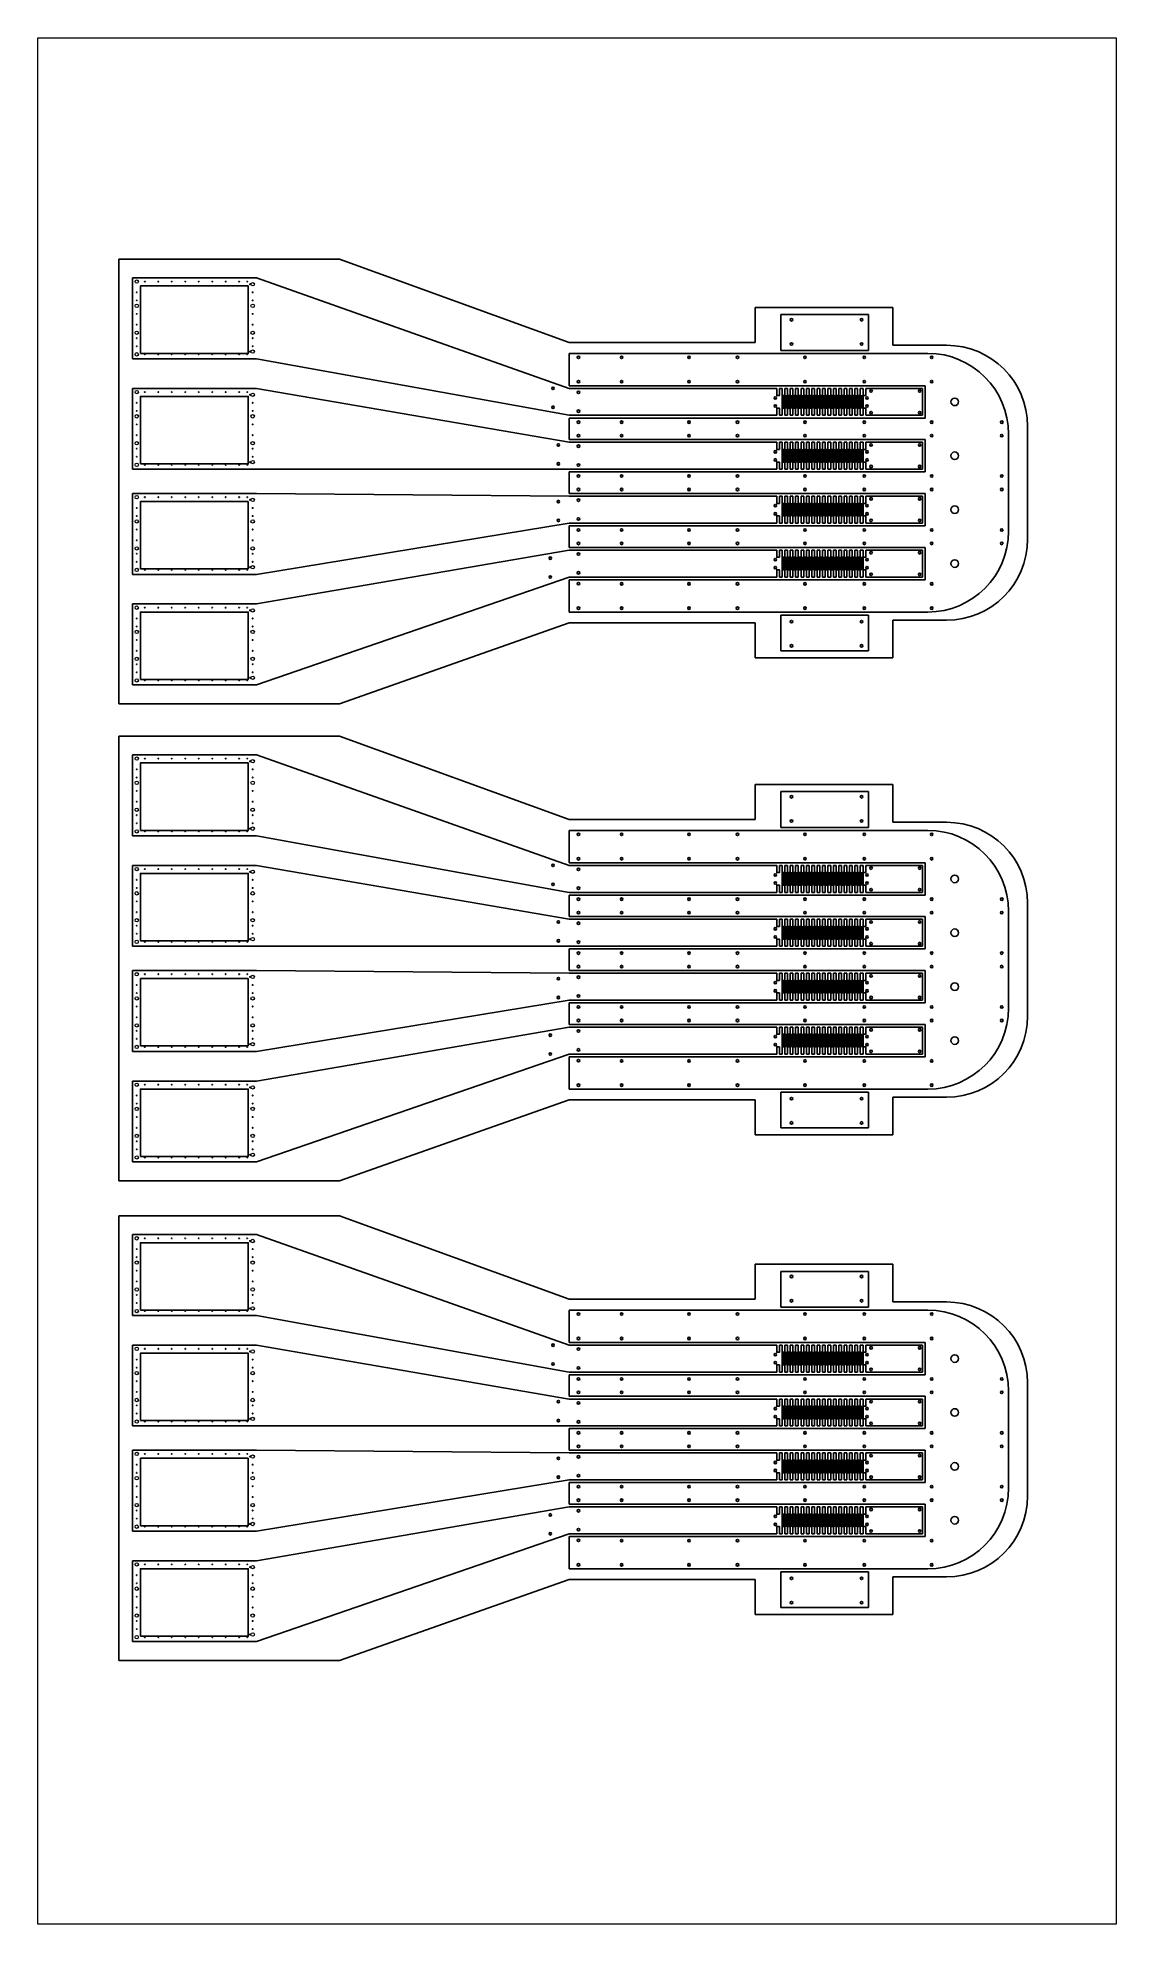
# Model space of a CAD drawing. Header units: millimetres. Extents: x 43.3 to 83.3, y 94.2 to 164.2.
import ezdxf

# ---------------------------------------------------------------- set-up
doc = ezdxf.new("R2010")
doc.units = ezdxf.units.MM
for name, color, linetype in [('Foil', 5, 'Continuous'), ('Opening', 1, 'Continuous'), ('Outline', 3, 'Continuous'), ('Rasters', 6, 'Continuous')]:
    doc.layers.add(name, color=color, linetype=linetype)

# ---------------------------------------------------------------- blocks, each defined once
blk = doc.blocks.new('*U20')
at = {"layer": 'Rasters'}
blk.add_line((0, 0.233), (0, -0.233), dxfattribs=at)
blk = doc.blocks.new('*U21')
at = {"layer": 'Rasters', "color": 0, "linetype": 'ByBlock', "lineweight": -2, "transparency": 16777216}
for p in [(0, 0), (0.05, 0), (0.1, 0), (0.15, 0), (0.2, 0), (0.25, 0), (0.3, 0), (0.35, 0), (0.4, 0), (0.45, 0), (0.5, 0), (0.55, 0), (0.6, 0), (0.65, 0), (0.7, 0), (0.75, 0), (0.8, 0), (0.85, 0), (0.9, 0), (0.95, 0), (1, 0), (1.05, 0), (1.1, 0), (1.15, 0), (1.2, 0), (1.25, 0), (1.3, 0), (1.35, 0), (1.4, 0), (1.45, 0), (1.5, 0), (1.55, 0), (1.6, 0), (1.65, 0), (1.7, 0), (1.75, 0), (1.8, 0), (1.85, 0), (1.9, 0), (1.95, 0), (2, 0), (2.05, 0), (2.1, 0), (2.15, 0), (2.2, 0), (2.25, 0), (2.3, 0), (2.35, 0), (2.4, 0), (2.45, 0), (2.5, 0), (2.55, 0), (2.6, 0), (2.65, 0), (2.7, 0), (2.75, 0), (2.8, 0), (2.85, 0), (2.9, 0)]:
    blk.add_blockref('*U20', p, dxfattribs=at)
blk = doc.blocks.new('*U18')
at = {"layer": 'Rasters'}
blk.add_line((0, 0.233), (0, -0.233), dxfattribs=at)
blk = doc.blocks.new('*U19')
at = {"layer": 'Rasters', "color": 0, "linetype": 'ByBlock', "lineweight": -2, "transparency": 16777216}
for p in [(0, 0), (0.05, 0), (0.1, 0), (0.15, 0), (0.2, 0), (0.25, 0), (0.3, 0), (0.35, 0), (0.4, 0), (0.45, 0), (0.5, 0), (0.55, 0), (0.6, 0), (0.65, 0), (0.7, 0), (0.75, 0), (0.8, 0), (0.85, 0), (0.9, 0), (0.95, 0), (1, 0), (1.05, 0), (1.1, 0), (1.15, 0), (1.2, 0), (1.25, 0), (1.3, 0), (1.35, 0), (1.4, 0), (1.45, 0), (1.5, 0), (1.55, 0), (1.6, 0), (1.65, 0), (1.7, 0), (1.75, 0), (1.8, 0), (1.85, 0), (1.9, 0), (1.95, 0), (2, 0), (2.05, 0), (2.1, 0), (2.15, 0), (2.2, 0), (2.25, 0), (2.3, 0), (2.35, 0), (2.4, 0), (2.45, 0), (2.5, 0), (2.55, 0), (2.6, 0), (2.65, 0), (2.7, 0), (2.75, 0), (2.8, 0), (2.85, 0), (2.9, 0)]:
    blk.add_blockref('*U18', p, dxfattribs=at)
blk = doc.blocks.new('*U23')
at = {"layer": 'Rasters'}
blk.add_line((0, 0.233), (0, -0.233), dxfattribs=at)
blk = doc.blocks.new('*U24')
at = {"layer": 'Rasters', "color": 0, "linetype": 'ByBlock', "lineweight": -2, "transparency": 16777216}
for p in [(0, 0), (0.05, 0), (0.1, 0), (0.15, 0), (0.2, 0), (0.25, 0), (0.3, 0), (0.35, 0), (0.4, 0), (0.45, 0), (0.5, 0), (0.55, 0), (0.6, 0), (0.65, 0), (0.7, 0), (0.75, 0), (0.8, 0), (0.85, 0), (0.9, 0), (0.95, 0), (1, 0), (1.05, 0), (1.1, 0), (1.15, 0), (1.2, 0), (1.25, 0), (1.3, 0), (1.35, 0), (1.4, 0), (1.45, 0), (1.5, 0), (1.55, 0), (1.6, 0), (1.65, 0), (1.7, 0), (1.75, 0), (1.8, 0), (1.85, 0), (1.9, 0), (1.95, 0), (2, 0), (2.05, 0), (2.1, 0), (2.15, 0), (2.2, 0), (2.25, 0), (2.3, 0), (2.35, 0), (2.4, 0), (2.45, 0), (2.5, 0), (2.55, 0), (2.6, 0), (2.65, 0), (2.7, 0), (2.75, 0), (2.8, 0), (2.85, 0), (2.9, 0)]:
    blk.add_blockref('*U23', p, dxfattribs=at)
blk = doc.blocks.new('*U26')
at = {"layer": 'Rasters'}
blk.add_line((0, 0.233), (0, -0.233), dxfattribs=at)
blk = doc.blocks.new('*U27')
at = {"layer": 'Rasters', "color": 0, "linetype": 'ByBlock', "lineweight": -2, "transparency": 16777216}
for p in [(0, 0), (0.05, 0), (0.1, 0), (0.15, 0), (0.2, 0), (0.25, 0), (0.3, 0), (0.35, 0), (0.4, 0), (0.45, 0), (0.5, 0), (0.55, 0), (0.6, 0), (0.65, 0), (0.7, 0), (0.75, 0), (0.8, 0), (0.85, 0), (0.9, 0), (0.95, 0), (1, 0), (1.05, 0), (1.1, 0), (1.15, 0), (1.2, 0), (1.25, 0), (1.3, 0), (1.35, 0), (1.4, 0), (1.45, 0), (1.5, 0), (1.55, 0), (1.6, 0), (1.65, 0), (1.7, 0), (1.75, 0), (1.8, 0), (1.85, 0), (1.9, 0), (1.95, 0), (2, 0), (2.05, 0), (2.1, 0), (2.15, 0), (2.2, 0), (2.25, 0), (2.3, 0), (2.35, 0), (2.4, 0), (2.45, 0), (2.5, 0), (2.55, 0), (2.6, 0), (2.65, 0), (2.7, 0), (2.75, 0), (2.8, 0), (2.85, 0), (2.9, 0)]:
    blk.add_blockref('*U26', p, dxfattribs=at)
blk = doc.blocks.new('*U87')
at = {"layer": 'Rasters'}
blk.add_line((0, 0.233), (0, -0.233), dxfattribs=at)
blk = doc.blocks.new('*U88')
at = {"layer": 'Rasters', "color": 0, "linetype": 'ByBlock', "lineweight": -2, "transparency": 16777216}
for p in [(0, 0), (0.05, 0), (0.1, 0), (0.15, 0), (0.2, 0), (0.25, 0), (0.3, 0), (0.35, 0), (0.4, 0), (0.45, 0), (0.5, 0), (0.55, 0), (0.6, 0), (0.65, 0), (0.7, 0), (0.75, 0), (0.8, 0), (0.85, 0), (0.9, 0), (0.95, 0), (1, 0), (1.05, 0), (1.1, 0), (1.15, 0), (1.2, 0), (1.25, 0), (1.3, 0), (1.35, 0), (1.4, 0), (1.45, 0), (1.5, 0), (1.55, 0), (1.6, 0), (1.65, 0), (1.7, 0), (1.75, 0), (1.8, 0), (1.85, 0), (1.9, 0), (1.95, 0), (2, 0), (2.05, 0), (2.1, 0), (2.15, 0), (2.2, 0), (2.25, 0), (2.3, 0), (2.35, 0), (2.4, 0), (2.45, 0), (2.5, 0), (2.55, 0), (2.6, 0), (2.65, 0), (2.7, 0), (2.75, 0), (2.8, 0), (2.85, 0), (2.9, 0)]:
    blk.add_blockref('*U87', p, dxfattribs=at)
blk = doc.blocks.new('*U90')
at = {"layer": 'Rasters'}
blk.add_line((0, 0.233), (0, -0.233), dxfattribs=at)
blk = doc.blocks.new('*U91')
at = {"layer": 'Rasters', "color": 0, "linetype": 'ByBlock', "lineweight": -2, "transparency": 16777216}
for p in [(0, 0), (0.05, 0), (0.1, 0), (0.15, 0), (0.2, 0), (0.25, 0), (0.3, 0), (0.35, 0), (0.4, 0), (0.45, 0), (0.5, 0), (0.55, 0), (0.6, 0), (0.65, 0), (0.7, 0), (0.75, 0), (0.8, 0), (0.85, 0), (0.9, 0), (0.95, 0), (1, 0), (1.05, 0), (1.1, 0), (1.15, 0), (1.2, 0), (1.25, 0), (1.3, 0), (1.35, 0), (1.4, 0), (1.45, 0), (1.5, 0), (1.55, 0), (1.6, 0), (1.65, 0), (1.7, 0), (1.75, 0), (1.8, 0), (1.85, 0), (1.9, 0), (1.95, 0), (2, 0), (2.05, 0), (2.1, 0), (2.15, 0), (2.2, 0), (2.25, 0), (2.3, 0), (2.35, 0), (2.4, 0), (2.45, 0), (2.5, 0), (2.55, 0), (2.6, 0), (2.65, 0), (2.7, 0), (2.75, 0), (2.8, 0), (2.85, 0), (2.9, 0)]:
    blk.add_blockref('*U90', p, dxfattribs=at)
blk = doc.blocks.new('*U89')
at = {"layer": 'Rasters'}
blk.add_line((0, 0.233), (0, -0.233), dxfattribs=at)
blk = doc.blocks.new('*U84')
at = {"layer": 'Rasters', "color": 0, "linetype": 'ByBlock', "lineweight": -2, "transparency": 16777216}
for p in [(0, 0), (0.05, 0), (0.1, 0), (0.15, 0), (0.2, 0), (0.25, 0), (0.3, 0), (0.35, 0), (0.4, 0), (0.45, 0), (0.5, 0), (0.55, 0), (0.6, 0), (0.65, 0), (0.7, 0), (0.75, 0), (0.8, 0), (0.85, 0), (0.9, 0), (0.95, 0), (1, 0), (1.05, 0), (1.1, 0), (1.15, 0), (1.2, 0), (1.25, 0), (1.3, 0), (1.35, 0), (1.4, 0), (1.45, 0), (1.5, 0), (1.55, 0), (1.6, 0), (1.65, 0), (1.7, 0), (1.75, 0), (1.8, 0), (1.85, 0), (1.9, 0), (1.95, 0), (2, 0), (2.05, 0), (2.1, 0), (2.15, 0), (2.2, 0), (2.25, 0), (2.3, 0), (2.35, 0), (2.4, 0), (2.45, 0), (2.5, 0), (2.55, 0), (2.6, 0), (2.65, 0), (2.7, 0), (2.75, 0), (2.8, 0), (2.85, 0), (2.9, 0)]:
    blk.add_blockref('*U89', p, dxfattribs=at)
blk = doc.blocks.new('*U85')
at = {"layer": 'Rasters'}
blk.add_line((0, 0.233), (0, -0.233), dxfattribs=at)
blk = doc.blocks.new('*U86')
at = {"layer": 'Rasters', "color": 0, "linetype": 'ByBlock', "lineweight": -2, "transparency": 16777216}
for p in [(0, 0), (0.05, 0), (0.1, 0), (0.15, 0), (0.2, 0), (0.25, 0), (0.3, 0), (0.35, 0), (0.4, 0), (0.45, 0), (0.5, 0), (0.55, 0), (0.6, 0), (0.65, 0), (0.7, 0), (0.75, 0), (0.8, 0), (0.85, 0), (0.9, 0), (0.95, 0), (1, 0), (1.05, 0), (1.1, 0), (1.15, 0), (1.2, 0), (1.25, 0), (1.3, 0), (1.35, 0), (1.4, 0), (1.45, 0), (1.5, 0), (1.55, 0), (1.6, 0), (1.65, 0), (1.7, 0), (1.75, 0), (1.8, 0), (1.85, 0), (1.9, 0), (1.95, 0), (2, 0), (2.05, 0), (2.1, 0), (2.15, 0), (2.2, 0), (2.25, 0), (2.3, 0), (2.35, 0), (2.4, 0), (2.45, 0), (2.5, 0), (2.55, 0), (2.6, 0), (2.65, 0), (2.7, 0), (2.75, 0), (2.8, 0), (2.85, 0), (2.9, 0)]:
    blk.add_blockref('*U85', p, dxfattribs=at)
blk = doc.blocks.new('*U105')
at = {"layer": 'Rasters'}
blk.add_line((0, 0.233), (0, -0.233), dxfattribs=at)
blk = doc.blocks.new('*U106')
at = {"layer": 'Rasters', "color": 0, "linetype": 'ByBlock', "lineweight": -2, "transparency": 16777216}
for p in [(0, 0), (0.05, 0), (0.1, 0), (0.15, 0), (0.2, 0), (0.25, 0), (0.3, 0), (0.35, 0), (0.4, 0), (0.45, 0), (0.5, 0), (0.55, 0), (0.6, 0), (0.65, 0), (0.7, 0), (0.75, 0), (0.8, 0), (0.85, 0), (0.9, 0), (0.95, 0), (1, 0), (1.05, 0), (1.1, 0), (1.15, 0), (1.2, 0), (1.25, 0), (1.3, 0), (1.35, 0), (1.4, 0), (1.45, 0), (1.5, 0), (1.55, 0), (1.6, 0), (1.65, 0), (1.7, 0), (1.75, 0), (1.8, 0), (1.85, 0), (1.9, 0), (1.95, 0), (2, 0), (2.05, 0), (2.1, 0), (2.15, 0), (2.2, 0), (2.25, 0), (2.3, 0), (2.35, 0), (2.4, 0), (2.45, 0), (2.5, 0), (2.55, 0), (2.6, 0), (2.65, 0), (2.7, 0), (2.75, 0), (2.8, 0), (2.85, 0), (2.9, 0)]:
    blk.add_blockref('*U105', p, dxfattribs=at)
blk = doc.blocks.new('*U109')
at = {"layer": 'Rasters'}
blk.add_line((0, 0.233), (0, -0.233), dxfattribs=at)
blk = doc.blocks.new('*U110')
at = {"layer": 'Rasters', "color": 0, "linetype": 'ByBlock', "lineweight": -2, "transparency": 16777216}
for p in [(0, 0), (0.05, 0), (0.1, 0), (0.15, 0), (0.2, 0), (0.25, 0), (0.3, 0), (0.35, 0), (0.4, 0), (0.45, 0), (0.5, 0), (0.55, 0), (0.6, 0), (0.65, 0), (0.7, 0), (0.75, 0), (0.8, 0), (0.85, 0), (0.9, 0), (0.95, 0), (1, 0), (1.05, 0), (1.1, 0), (1.15, 0), (1.2, 0), (1.25, 0), (1.3, 0), (1.35, 0), (1.4, 0), (1.45, 0), (1.5, 0), (1.55, 0), (1.6, 0), (1.65, 0), (1.7, 0), (1.75, 0), (1.8, 0), (1.85, 0), (1.9, 0), (1.95, 0), (2, 0), (2.05, 0), (2.1, 0), (2.15, 0), (2.2, 0), (2.25, 0), (2.3, 0), (2.35, 0), (2.4, 0), (2.45, 0), (2.5, 0), (2.55, 0), (2.6, 0), (2.65, 0), (2.7, 0), (2.75, 0), (2.8, 0), (2.85, 0), (2.9, 0)]:
    blk.add_blockref('*U109', p, dxfattribs=at)
blk = doc.blocks.new('*U107')
at = {"layer": 'Rasters'}
blk.add_line((0, 0.233), (0, -0.233), dxfattribs=at)
blk = doc.blocks.new('*U108')
at = {"layer": 'Rasters', "color": 0, "linetype": 'ByBlock', "lineweight": -2, "transparency": 16777216}
for p in [(0, 0), (0.05, 0), (0.1, 0), (0.15, 0), (0.2, 0), (0.25, 0), (0.3, 0), (0.35, 0), (0.4, 0), (0.45, 0), (0.5, 0), (0.55, 0), (0.6, 0), (0.65, 0), (0.7, 0), (0.75, 0), (0.8, 0), (0.85, 0), (0.9, 0), (0.95, 0), (1, 0), (1.05, 0), (1.1, 0), (1.15, 0), (1.2, 0), (1.25, 0), (1.3, 0), (1.35, 0), (1.4, 0), (1.45, 0), (1.5, 0), (1.55, 0), (1.6, 0), (1.65, 0), (1.7, 0), (1.75, 0), (1.8, 0), (1.85, 0), (1.9, 0), (1.95, 0), (2, 0), (2.05, 0), (2.1, 0), (2.15, 0), (2.2, 0), (2.25, 0), (2.3, 0), (2.35, 0), (2.4, 0), (2.45, 0), (2.5, 0), (2.55, 0), (2.6, 0), (2.65, 0), (2.7, 0), (2.75, 0), (2.8, 0), (2.85, 0), (2.9, 0)]:
    blk.add_blockref('*U107', p, dxfattribs=at)
blk = doc.blocks.new('*U103')
at = {"layer": 'Rasters'}
blk.add_line((0, 0.233), (0, -0.233), dxfattribs=at)
blk = doc.blocks.new('*U104')
at = {"layer": 'Rasters', "color": 0, "linetype": 'ByBlock', "lineweight": -2, "transparency": 16777216}
for p in [(0, 0), (0.05, 0), (0.1, 0), (0.15, 0), (0.2, 0), (0.25, 0), (0.3, 0), (0.35, 0), (0.4, 0), (0.45, 0), (0.5, 0), (0.55, 0), (0.6, 0), (0.65, 0), (0.7, 0), (0.75, 0), (0.8, 0), (0.85, 0), (0.9, 0), (0.95, 0), (1, 0), (1.05, 0), (1.1, 0), (1.15, 0), (1.2, 0), (1.25, 0), (1.3, 0), (1.35, 0), (1.4, 0), (1.45, 0), (1.5, 0), (1.55, 0), (1.6, 0), (1.65, 0), (1.7, 0), (1.75, 0), (1.8, 0), (1.85, 0), (1.9, 0), (1.95, 0), (2, 0), (2.05, 0), (2.1, 0), (2.15, 0), (2.2, 0), (2.25, 0), (2.3, 0), (2.35, 0), (2.4, 0), (2.45, 0), (2.5, 0), (2.55, 0), (2.6, 0), (2.65, 0), (2.7, 0), (2.75, 0), (2.8, 0), (2.85, 0), (2.9, 0)]:
    blk.add_blockref('*U103', p, dxfattribs=at)

msp = doc.modelspace()

# ---------------------------------------------------------------- linework, layer by layer
at = {"layer": 'Foil', "linetype": 'Continuous', "lineweight": 0}
for p, q in [((43.292, 164.211), (83.292, 164.211)), ((43.292, 94.211), (43.292, 164.211)), ((83.292, 164.211), (83.292, 94.211)), ((83.292, 94.211), (43.292, 94.211))]:
    msp.add_line(p, q, dxfattribs=at)
at = {"layer": 'Foil'}
for p, q in [((51.4, 155.3), (46.8, 155.3)), ((46.8, 155.3), (46.8, 152.3)), ((51.4, 155.3), (63, 151.2)), ((74, 153.936), (70.857, 153.936)), ((70.857, 153.936), (70.857, 152.61)), ((74.1, 153.936), (74, 153.936)), ((74.1, 152.61), (74.1, 153.936)), ((70.857, 152.61), (74, 152.61)), ((74, 152.61), (74.1, 152.61)), ((46.8, 152.3), (51.4, 152.3)), ((51.4, 152.3), (63, 150.2)), ((70.5, 152.5), (63, 152.5)), ((63, 152.5), (63, 151.3)), ((74.2, 152.5), (70.5, 152.5)), ((76.2, 152.5), (74.2, 152.5)), ((76.3, 152.5), (76.2, 152.5)), ((63, 151.3), (76.1, 151.3)), ((76.1, 151.3), (76.2, 151.3)), ((76.2, 151.3), (76.2, 150.2)), ((46.8, 151.2), (46.8, 148.2)), ((51.4, 151.2), (46.8, 151.2)), ((51.4, 151.2), (63, 149.2)), ((67.6, 151.2), (63, 151.2)), ((70.4, 151.2), (67.6, 151.2)), ((70.7, 151.2), (70.4, 151.2)), ((70.9, 151.2), (70.8, 151.2)), ((71.1, 151.2), (71, 151.2)), ((71.3, 151.2), (71.2, 151.2)), ((71.5, 151.2), (71.4, 151.2)), ((71.7, 151.2), (71.6, 151.2)), ((71.9, 151.2), (71.8, 151.2)), ((72.1, 151.2), (72, 151.2)), ((72.3, 151.2), (72.2, 151.2)), ((72.5, 151.2), (72.4, 151.2)), ((72.7, 151.2), (72.6, 151.2)), ((72.9, 151.2), (72.8, 151.2)), ((73.1, 151.2), (73, 151.2)), ((73.3, 151.2), (73.2, 151.2)), ((73.5, 151.2), (73.4, 151.2)), ((73.7, 151.2), (73.6, 151.2)), ((73.9, 151.2), (73.8, 151.2)), ((74.1, 151.2), (74, 151.2)), ((74.1, 151.2), (74, 151.2)), ((74.1, 151.2), (76.1, 151.2)), ((76.1, 151.2), (76.1, 150.2)), ((63, 150.2), (63.9, 150.2)), ((63, 150.1), (76.2, 150.1)), ((63, 149.3), (63, 150.1)), ((63.9, 150.2), (67.6, 150.2)), ((67.6, 150.2), (70.4, 150.2)), ((70.4, 150.2), (70.7, 150.2)), ((70.8, 150.2), (70.9, 150.2)), ((71, 150.2), (71.1, 150.2)), ((71.2, 150.2), (71.3, 150.2)), ((71.4, 150.2), (71.5, 150.2)), ((71.6, 150.2), (71.7, 150.2)), ((71.8, 150.2), (71.9, 150.2)), ((72, 150.2), (72.1, 150.2)), ((72.2, 150.2), (72.3, 150.2)), ((72.4, 150.2), (72.5, 150.2)), ((72.6, 150.2), (72.7, 150.2)), ((72.8, 150.2), (72.9, 150.2)), ((73, 150.2), (73.1, 150.2)), ((73.2, 150.2), (73.3, 150.2)), ((73.4, 150.2), (73.5, 150.2)), ((73.6, 150.2), (73.7, 150.2)), ((73.8, 150.2), (73.9, 150.2)), ((74, 150.2), (74.1, 150.2)), ((74, 150.2), (74.1, 150.2)), ((74.1, 150.2), (76.1, 150.2)), ((76.2, 150.2), (76.2, 150.1)), ((76.1, 149.3), (63, 149.3)), ((64, 149.2), (63, 149.2)), ((67.6, 149.2), (64, 149.2)), ((70.4, 149.2), (67.6, 149.2)), ((70.4, 149.2), (70.7, 149.2)), ((70.9, 149.2), (70.8, 149.2)), ((71.1, 149.2), (71, 149.2)), ((71.3, 149.2), (71.2, 149.2)), ((71.5, 149.2), (71.4, 149.2)), ((71.7, 149.2), (71.6, 149.2)), ((71.9, 149.2), (71.8, 149.2)), ((72.1, 149.2), (72, 149.2)), ((72.3, 149.2), (72.2, 149.2)), ((72.5, 149.2), (72.4, 149.2)), ((72.7, 149.2), (72.6, 149.2)), ((72.9, 149.2), (72.8, 149.2)), ((73.1, 149.2), (73, 149.2)), ((73.3, 149.2), (73.2, 149.2)), ((73.5, 149.2), (73.4, 149.2)), ((73.7, 149.2), (73.6, 149.2)), ((73.9, 149.2), (73.8, 149.2)), ((74.1, 149.2), (74, 149.2)), ((74.1, 149.2), (76.1, 149.2)), ((76.1, 149.3), (76.2, 149.3)), ((76.1, 149.2), (76.1, 148.2)), ((76.1, 149.2), (76.1, 149.2)), ((76.2, 149.3), (76.2, 148.1)), ((79.3, 147.9), (79.3, 149.5)), ((46.8, 148.2), (51.4, 148.2)), ((51.4, 148.2), (63, 148.2)), ((63, 148.2), (63.9, 148.2)), ((63, 148.2), (63, 148.2)), ((63, 148.1), (76.2, 148.1)), ((63, 147.3), (63, 148.1)), ((63.9, 148.2), (67.6, 148.2)), ((67.6, 148.2), (70.4, 148.2)), ((70.4, 148.2), (70.7, 148.2)), ((70.8, 148.2), (70.9, 148.2)), ((71, 148.2), (71.1, 148.2)), ((71.2, 148.2), (71.3, 148.2)), ((71.4, 148.2), (71.5, 148.2)), ((71.6, 148.2), (71.7, 148.2)), ((71.8, 148.2), (71.9, 148.2)), ((72, 148.2), (72.1, 148.2)), ((72.2, 148.2), (72.3, 148.2)), ((72.4, 148.2), (72.5, 148.2)), ((72.6, 148.2), (72.7, 148.2)), ((72.8, 148.2), (72.9, 148.2)), ((73, 148.2), (73.1, 148.2)), ((73.2, 148.2), (73.3, 148.2)), ((73.4, 148.2), (73.5, 148.2)), ((73.6, 148.2), (73.7, 148.2)), ((73.8, 148.2), (73.9, 148.2)), ((74, 148.2), (74.1, 148.2)), ((74, 148.2), (74.1, 148.2)), ((74.1, 148.2), (76.1, 148.2)), ((79.3, 147.5), (79.3, 147.9)), ((51.4, 147.3), (46.8, 147.3)), ((46.8, 147.3), (46.8, 144.3)), ((51.4, 147.3), (63, 147.2)), ((76.1, 147.3), (63, 147.3)), ((67.6, 147.2), (63, 147.2)), ((70.4, 147.2), (67.6, 147.2)), ((70.4, 147.2), (70.7, 147.2)), ((70.9, 147.2), (70.8, 147.2)), ((71.1, 147.2), (71, 147.2)), ((71.3, 147.2), (71.2, 147.2)), ((71.5, 147.2), (71.4, 147.2)), ((71.7, 147.2), (71.6, 147.2)), ((71.9, 147.2), (71.8, 147.2)), ((72.1, 147.2), (72, 147.2)), ((72.3, 147.2), (72.2, 147.2)), ((72.5, 147.2), (72.4, 147.2)), ((72.7, 147.2), (72.6, 147.2)), ((72.9, 147.2), (72.8, 147.2)), ((73.1, 147.2), (73, 147.2)), ((73.3, 147.2), (73.2, 147.2)), ((73.5, 147.2), (73.4, 147.2)), ((73.7, 147.2), (73.6, 147.2)), ((73.9, 147.2), (73.8, 147.2)), ((74.1, 147.2), (74, 147.2)), ((74.1, 147.2), (76.1, 147.2)), ((76.1, 147.3), (76.2, 147.3)), ((76.1, 146.2), (76.1, 147.2)), ((76.2, 147.3), (76.2, 146.1)), ((79.3, 147.5), (79.3, 145.9)), ((51.4, 144.3), (63, 146.2)), ((63, 146.2), (63.9, 146.2)), ((63, 146.1), (76.2, 146.1)), ((63, 145.3), (63, 146.1)), ((63.9, 146.2), (67.6, 146.2)), ((67.6, 146.2), (70.4, 146.2)), ((70.4, 146.2), (70.7, 146.2)), ((70.8, 146.2), (70.9, 146.2)), ((71, 146.2), (71.1, 146.2)), ((71.2, 146.2), (71.3, 146.2)), ((71.4, 146.2), (71.5, 146.2)), ((71.6, 146.2), (71.7, 146.2)), ((71.8, 146.2), (71.9, 146.2)), ((72, 146.2), (72.1, 146.2)), ((72.2, 146.2), (72.3, 146.2)), ((72.4, 146.2), (72.5, 146.2)), ((72.6, 146.2), (72.7, 146.2)), ((72.8, 146.2), (72.9, 146.2)), ((73, 146.2), (73.1, 146.2)), ((73.2, 146.2), (73.3, 146.2)), ((73.4, 146.2), (73.5, 146.2)), ((73.6, 146.2), (73.7, 146.2)), ((73.8, 146.2), (73.9, 146.2)), ((74, 146.2), (74.1, 146.2)), ((74, 146.2), (74.1, 146.2)), ((74.1, 146.2), (76.1, 146.2)), ((51.4, 143.2), (63, 145.2)), ((76.1, 145.3), (63, 145.3)), ((64, 145.2), (63, 145.2)), ((67.6, 145.2), (64, 145.2)), ((70.4, 145.2), (67.6, 145.2)), ((70.4, 145.2), (70.7, 145.2)), ((70.9, 145.2), (70.8, 145.2)), ((71.1, 145.2), (71, 145.2)), ((71.3, 145.2), (71.2, 145.2)), ((71.5, 145.2), (71.4, 145.2)), ((71.7, 145.2), (71.6, 145.2)), ((71.9, 145.2), (71.8, 145.2)), ((72.1, 145.2), (72, 145.2)), ((72.3, 145.2), (72.2, 145.2)), ((72.5, 145.2), (72.4, 145.2)), ((72.7, 145.2), (72.6, 145.2)), ((72.9, 145.2), (72.8, 145.2)), ((73.1, 145.2), (73, 145.2)), ((73.3, 145.2), (73.2, 145.2)), ((73.5, 145.2), (73.4, 145.2)), ((73.7, 145.2), (73.6, 145.2)), ((73.9, 145.2), (73.8, 145.2)), ((74.1, 145.2), (74, 145.2)), ((74.1, 145.2), (76.1, 145.2)), ((76.1, 145.3), (76.2, 145.3)), ((76.1, 145.2), (76.1, 144.2)), ((76.2, 145.3), (76.2, 144.1)), ((46.8, 144.3), (51.4, 144.3)), ((51.4, 140.2), (63, 144.2)), ((63, 144.2), (63.9, 144.2)), ((63, 144.1), (76.2, 144.1)), ((63, 144.1), (63, 142.9)), ((63.9, 144.2), (67.6, 144.2)), ((67.6, 144.2), (70.4, 144.2)), ((70.4, 144.2), (70.7, 144.2)), ((70.8, 144.2), (70.9, 144.2)), ((71, 144.2), (71.1, 144.2)), ((71.2, 144.2), (71.3, 144.2)), ((71.4, 144.2), (71.5, 144.2)), ((71.6, 144.2), (71.7, 144.2)), ((71.8, 144.2), (71.9, 144.2)), ((72, 144.2), (72.1, 144.2)), ((72.2, 144.2), (72.3, 144.2)), ((72.4, 144.2), (72.5, 144.2)), ((72.6, 144.2), (72.7, 144.2)), ((72.8, 144.2), (72.9, 144.2)), ((73, 144.2), (73.1, 144.2)), ((73.2, 144.2), (73.3, 144.2)), ((73.4, 144.2), (73.5, 144.2)), ((73.6, 144.2), (73.7, 144.2)), ((73.8, 144.2), (73.9, 144.2)), ((74, 144.2), (74.1, 144.2)), ((74, 144.2), (74.1, 144.2)), ((74.1, 144.2), (76.1, 144.2)), ((46.8, 143.2), (46.8, 140.2)), ((51.4, 143.2), (46.8, 143.2)), ((70.5, 142.9), (63, 142.9)), ((74.2, 142.9), (70.5, 142.9)), ((76.2, 142.9), (74.2, 142.9)), ((76.3, 142.9), (76.2, 142.9)), ((70.857, 141.464), (70.857, 142.79)), ((70.857, 142.79), (74, 142.79)), ((74, 142.79), (74.1, 142.79)), ((74.1, 142.79), (74.1, 141.464)), ((74, 141.464), (70.857, 141.464)), ((74.1, 141.464), (74, 141.464)), ((46.8, 140.2), (51.4, 140.2)), ((51.4, 137.6), (46.8, 137.6)), ((46.8, 137.6), (46.8, 134.6)), ((51.4, 137.6), (63, 133.5)), ((74, 136.236), (70.857, 136.236)), ((70.857, 136.236), (70.857, 134.91)), ((74.1, 136.236), (74, 136.236)), ((74.1, 134.91), (74.1, 136.236)), ((46.8, 134.6), (51.4, 134.6)), ((51.4, 134.6), (63, 132.5)), ((70.5, 134.8), (63, 134.8)), ((63, 134.8), (63, 133.6)), ((74.2, 134.8), (70.5, 134.8)), ((70.857, 134.91), (74, 134.91)), ((74, 134.91), (74.1, 134.91)), ((76.2, 134.8), (74.2, 134.8)), ((76.3, 134.8), (76.2, 134.8)), ((46.8, 133.5), (46.8, 130.5)), ((51.4, 133.5), (46.8, 133.5)), ((51.4, 133.5), (63, 131.5)), ((63, 133.6), (76.1, 133.6)), ((67.6, 133.5), (63, 133.5)), ((70.4, 133.5), (67.6, 133.5)), ((70.7, 133.5), (70.4, 133.5)), ((70.9, 133.5), (70.8, 133.5)), ((71.1, 133.5), (71, 133.5)), ((71.3, 133.5), (71.2, 133.5)), ((71.5, 133.5), (71.4, 133.5)), ((71.7, 133.5), (71.6, 133.5)), ((71.9, 133.5), (71.8, 133.5)), ((72.1, 133.5), (72, 133.5)), ((72.3, 133.5), (72.2, 133.5)), ((72.5, 133.5), (72.4, 133.5)), ((72.7, 133.5), (72.6, 133.5)), ((72.9, 133.5), (72.8, 133.5)), ((73.1, 133.5), (73, 133.5)), ((73.3, 133.5), (73.2, 133.5)), ((73.5, 133.5), (73.4, 133.5)), ((73.7, 133.5), (73.6, 133.5)), ((73.9, 133.5), (73.8, 133.5)), ((74.1, 133.5), (74, 133.5)), ((74.1, 133.5), (74, 133.5)), ((74.1, 133.5), (76.1, 133.5)), ((76.1, 133.6), (76.2, 133.6)), ((76.1, 133.5), (76.1, 132.5)), ((76.2, 133.6), (76.2, 132.5)), ((63, 132.5), (63.9, 132.5)), ((63, 132.4), (76.2, 132.4)), ((63, 131.6), (63, 132.4)), ((63.9, 132.5), (67.6, 132.5)), ((67.6, 132.5), (70.4, 132.5)), ((70.4, 132.5), (70.7, 132.5)), ((70.8, 132.5), (70.9, 132.5)), ((71, 132.5), (71.1, 132.5)), ((71.2, 132.5), (71.3, 132.5)), ((71.4, 132.5), (71.5, 132.5)), ((71.6, 132.5), (71.7, 132.5)), ((71.8, 132.5), (71.9, 132.5)), ((72, 132.5), (72.1, 132.5)), ((72.2, 132.5), (72.3, 132.5)), ((72.4, 132.5), (72.5, 132.5)), ((72.6, 132.5), (72.7, 132.5)), ((72.8, 132.5), (72.9, 132.5)), ((73, 132.5), (73.1, 132.5)), ((73.2, 132.5), (73.3, 132.5)), ((73.4, 132.5), (73.5, 132.5)), ((73.6, 132.5), (73.7, 132.5)), ((73.8, 132.5), (73.9, 132.5)), ((74, 132.5), (74.1, 132.5)), ((74, 132.5), (74.1, 132.5)), ((74.1, 132.5), (76.1, 132.5)), ((76.2, 132.5), (76.2, 132.4)), ((79.3, 130.2), (79.3, 131.8)), ((76.1, 131.6), (63, 131.6)), ((64, 131.5), (63, 131.5)), ((67.6, 131.5), (64, 131.5)), ((70.4, 131.5), (67.6, 131.5)), ((70.4, 131.5), (70.7, 131.5)), ((70.9, 131.5), (70.8, 131.5)), ((71.1, 131.5), (71, 131.5)), ((71.3, 131.5), (71.2, 131.5)), ((71.5, 131.5), (71.4, 131.5)), ((71.7, 131.5), (71.6, 131.5)), ((71.9, 131.5), (71.8, 131.5)), ((72.1, 131.5), (72, 131.5)), ((72.3, 131.5), (72.2, 131.5)), ((72.5, 131.5), (72.4, 131.5)), ((72.7, 131.5), (72.6, 131.5)), ((72.9, 131.5), (72.8, 131.5)), ((73.1, 131.5), (73, 131.5)), ((73.3, 131.5), (73.2, 131.5)), ((73.5, 131.5), (73.4, 131.5)), ((73.7, 131.5), (73.6, 131.5)), ((73.9, 131.5), (73.8, 131.5)), ((74.1, 131.5), (74, 131.5)), ((74.1, 131.5), (76.1, 131.5)), ((76.1, 131.6), (76.2, 131.6)), ((76.1, 131.5), (76.1, 130.5)), ((76.1, 131.5), (76.1, 131.5)), ((76.2, 131.6), (76.2, 130.4)), ((46.8, 130.5), (51.4, 130.5)), ((51.4, 130.5), (63, 130.5)), ((63, 130.5), (63.9, 130.5)), ((63, 130.5), (63, 130.5)), ((63, 130.4), (76.2, 130.4)), ((63, 129.6), (63, 130.4)), ((63.9, 130.5), (67.6, 130.5)), ((67.6, 130.5), (70.4, 130.5)), ((70.4, 130.5), (70.7, 130.5)), ((70.8, 130.5), (70.9, 130.5)), ((71, 130.5), (71.1, 130.5)), ((71.2, 130.5), (71.3, 130.5)), ((71.4, 130.5), (71.5, 130.5)), ((71.6, 130.5), (71.7, 130.5)), ((71.8, 130.5), (71.9, 130.5)), ((72, 130.5), (72.1, 130.5)), ((72.2, 130.5), (72.3, 130.5)), ((72.4, 130.5), (72.5, 130.5)), ((72.6, 130.5), (72.7, 130.5)), ((72.8, 130.5), (72.9, 130.5)), ((73, 130.5), (73.1, 130.5)), ((73.2, 130.5), (73.3, 130.5)), ((73.4, 130.5), (73.5, 130.5)), ((73.6, 130.5), (73.7, 130.5)), ((73.8, 130.5), (73.9, 130.5)), ((74, 130.5), (74.1, 130.5)), ((74, 130.5), (74.1, 130.5)), ((74.1, 130.5), (76.1, 130.5)), ((51.4, 129.6), (46.8, 129.6)), ((46.8, 129.6), (46.8, 126.6)), ((51.4, 129.6), (63, 129.5)), ((76.1, 129.6), (63, 129.6)), ((67.6, 129.5), (63, 129.5)), ((70.4, 129.5), (67.6, 129.5)), ((70.4, 129.5), (70.7, 129.5)), ((74.1, 129.5), (76.1, 129.5)), ((76.1, 129.6), (76.2, 129.6)), ((76.1, 128.5), (76.1, 129.5)), ((76.2, 129.6), (76.2, 128.4)), ((79.3, 129.8), (79.3, 130.2)), ((79.3, 129.8), (79.3, 128.2)), ((70.9, 129.5), (70.8, 129.5)), ((71.1, 129.5), (71, 129.5)), ((71.3, 129.5), (71.2, 129.5)), ((71.5, 129.5), (71.4, 129.5)), ((71.7, 129.5), (71.6, 129.5)), ((71.9, 129.5), (71.8, 129.5)), ((72.1, 129.5), (72, 129.5)), ((72.3, 129.5), (72.2, 129.5)), ((72.5, 129.5), (72.4, 129.5)), ((72.7, 129.5), (72.6, 129.5)), ((72.9, 129.5), (72.8, 129.5)), ((73.1, 129.5), (73, 129.5)), ((73.3, 129.5), (73.2, 129.5)), ((73.5, 129.5), (73.4, 129.5)), ((73.7, 129.5), (73.6, 129.5)), ((73.9, 129.5), (73.8, 129.5)), ((74.1, 129.5), (74, 129.5)), ((51.4, 126.6), (63, 128.5)), ((63, 128.5), (63.9, 128.5)), ((63, 128.4), (76.2, 128.4)), ((63, 127.6), (63, 128.4)), ((63.9, 128.5), (67.6, 128.5)), ((67.6, 128.5), (70.4, 128.5)), ((70.4, 128.5), (70.7, 128.5)), ((70.8, 128.5), (70.9, 128.5)), ((71, 128.5), (71.1, 128.5)), ((71.2, 128.5), (71.3, 128.5)), ((71.4, 128.5), (71.5, 128.5)), ((71.6, 128.5), (71.7, 128.5)), ((71.8, 128.5), (71.9, 128.5)), ((72, 128.5), (72.1, 128.5)), ((72.2, 128.5), (72.3, 128.5)), ((72.4, 128.5), (72.5, 128.5)), ((72.6, 128.5), (72.7, 128.5)), ((72.8, 128.5), (72.9, 128.5)), ((73, 128.5), (73.1, 128.5)), ((73.2, 128.5), (73.3, 128.5)), ((73.4, 128.5), (73.5, 128.5)), ((73.6, 128.5), (73.7, 128.5)), ((73.8, 128.5), (73.9, 128.5)), ((74, 128.5), (74.1, 128.5)), ((74, 128.5), (74.1, 128.5)), ((74.1, 128.5), (76.1, 128.5)), ((51.4, 125.5), (63, 127.5)), ((76.1, 127.6), (63, 127.6)), ((64, 127.5), (63, 127.5)), ((67.6, 127.5), (64, 127.5)), ((70.4, 127.5), (67.6, 127.5)), ((70.4, 127.5), (70.7, 127.5)), ((70.9, 127.5), (70.8, 127.5)), ((71.1, 127.5), (71, 127.5)), ((71.3, 127.5), (71.2, 127.5)), ((71.5, 127.5), (71.4, 127.5)), ((71.7, 127.5), (71.6, 127.5)), ((71.9, 127.5), (71.8, 127.5)), ((72.1, 127.5), (72, 127.5)), ((72.3, 127.5), (72.2, 127.5)), ((72.5, 127.5), (72.4, 127.5)), ((72.7, 127.5), (72.6, 127.5)), ((72.9, 127.5), (72.8, 127.5)), ((73.1, 127.5), (73, 127.5)), ((73.3, 127.5), (73.2, 127.5)), ((73.5, 127.5), (73.4, 127.5)), ((73.7, 127.5), (73.6, 127.5)), ((73.9, 127.5), (73.8, 127.5)), ((74.1, 127.5), (74, 127.5)), ((74.1, 127.5), (76.1, 127.5)), ((76.1, 127.6), (76.2, 127.6)), ((76.1, 127.5), (76.1, 126.5)), ((76.2, 127.6), (76.2, 126.4)), ((46.8, 126.6), (51.4, 126.6)), ((51.4, 122.5), (63, 126.5)), ((63, 126.5), (63.9, 126.5)), ((63, 126.4), (76.2, 126.4)), ((63, 126.4), (63, 125.2)), ((63.9, 126.5), (67.6, 126.5)), ((67.6, 126.5), (70.4, 126.5)), ((70.4, 126.5), (70.7, 126.5)), ((70.8, 126.5), (70.9, 126.5)), ((71, 126.5), (71.1, 126.5)), ((71.2, 126.5), (71.3, 126.5)), ((71.4, 126.5), (71.5, 126.5)), ((71.6, 126.5), (71.7, 126.5)), ((71.8, 126.5), (71.9, 126.5)), ((72, 126.5), (72.1, 126.5)), ((72.2, 126.5), (72.3, 126.5)), ((72.4, 126.5), (72.5, 126.5)), ((72.6, 126.5), (72.7, 126.5)), ((72.8, 126.5), (72.9, 126.5)), ((73, 126.5), (73.1, 126.5)), ((73.2, 126.5), (73.3, 126.5)), ((73.4, 126.5), (73.5, 126.5)), ((73.6, 126.5), (73.7, 126.5)), ((73.8, 126.5), (73.9, 126.5)), ((74, 126.5), (74.1, 126.5)), ((74, 126.5), (74.1, 126.5)), ((74.1, 126.5), (76.1, 126.5)), ((46.8, 125.5), (46.8, 122.5)), ((51.4, 125.5), (46.8, 125.5)), ((70.5, 125.2), (63, 125.2)), ((74.2, 125.2), (70.5, 125.2)), ((70.857, 123.764), (70.857, 125.09)), ((70.857, 125.09), (74, 125.09)), ((74, 125.09), (74.1, 125.09)), ((74.1, 125.09), (74.1, 123.764)), ((76.2, 125.2), (74.2, 125.2)), ((76.3, 125.2), (76.2, 125.2)), ((74, 123.764), (70.857, 123.764)), ((74.1, 123.764), (74, 123.764)), ((46.8, 122.5), (51.4, 122.5)), ((51.4, 119.8), (46.8, 119.8)), ((46.8, 119.8), (46.8, 116.8)), ((51.4, 119.8), (63, 115.7)), ((74, 118.436), (70.857, 118.436)), ((70.857, 118.436), (70.857, 117.11)), ((74.1, 118.436), (74, 118.436)), ((74.1, 117.11), (74.1, 118.436)), ((70.5, 117), (63, 117)), ((63, 117), (63, 115.8)), ((74.2, 117), (70.5, 117)), ((70.857, 117.11), (74, 117.11)), ((74, 117.11), (74.1, 117.11)), ((76.2, 117), (74.2, 117)), ((76.3, 117), (76.2, 117)), ((46.8, 116.8), (51.4, 116.8)), ((51.4, 116.8), (63, 114.7)), ((46.8, 115.7), (46.8, 112.7)), ((51.4, 115.7), (46.8, 115.7)), ((51.4, 115.7), (63, 113.7)), ((63, 115.8), (76.1, 115.8)), ((67.6, 115.7), (63, 115.7)), ((70.4, 115.7), (67.6, 115.7)), ((70.7, 115.7), (70.4, 115.7)), ((70.9, 115.7), (70.8, 115.7)), ((71.1, 115.7), (71, 115.7)), ((71.3, 115.7), (71.2, 115.7)), ((71.5, 115.7), (71.4, 115.7)), ((71.7, 115.7), (71.6, 115.7)), ((71.9, 115.7), (71.8, 115.7)), ((72.1, 115.7), (72, 115.7)), ((72.3, 115.7), (72.2, 115.7)), ((72.5, 115.7), (72.4, 115.7)), ((72.7, 115.7), (72.6, 115.7)), ((72.9, 115.7), (72.8, 115.7)), ((73.1, 115.7), (73, 115.7)), ((73.3, 115.7), (73.2, 115.7)), ((73.5, 115.7), (73.4, 115.7)), ((73.7, 115.7), (73.6, 115.7)), ((73.9, 115.7), (73.8, 115.7)), ((74.1, 115.7), (74, 115.7)), ((74.1, 115.7), (74, 115.7)), ((74.1, 115.7), (76.1, 115.7)), ((76.1, 115.8), (76.2, 115.8)), ((76.1, 115.7), (76.1, 114.7)), ((76.2, 115.8), (76.2, 114.7)), ((63, 114.7), (63.9, 114.7)), ((63, 114.6), (76.2, 114.6)), ((63, 113.8), (63, 114.6)), ((63.9, 114.7), (67.6, 114.7)), ((67.6, 114.7), (70.4, 114.7)), ((70.4, 114.7), (70.7, 114.7)), ((70.8, 114.7), (70.9, 114.7)), ((71, 114.7), (71.1, 114.7)), ((71.2, 114.7), (71.3, 114.7)), ((71.4, 114.7), (71.5, 114.7)), ((71.6, 114.7), (71.7, 114.7)), ((71.8, 114.7), (71.9, 114.7)), ((72, 114.7), (72.1, 114.7)), ((72.2, 114.7), (72.3, 114.7)), ((72.4, 114.7), (72.5, 114.7)), ((72.6, 114.7), (72.7, 114.7)), ((72.8, 114.7), (72.9, 114.7)), ((73, 114.7), (73.1, 114.7)), ((73.2, 114.7), (73.3, 114.7)), ((73.4, 114.7), (73.5, 114.7)), ((73.6, 114.7), (73.7, 114.7)), ((73.8, 114.7), (73.9, 114.7)), ((74, 114.7), (74.1, 114.7)), ((74, 114.7), (74.1, 114.7)), ((74.1, 114.7), (76.1, 114.7)), ((76.2, 114.7), (76.2, 114.6)), ((76.1, 113.8), (63, 113.8)), ((64, 113.7), (63, 113.7)), ((67.6, 113.7), (64, 113.7)), ((70.4, 113.7), (67.6, 113.7)), ((70.4, 113.7), (70.7, 113.7)), ((70.9, 113.7), (70.8, 113.7)), ((71.1, 113.7), (71, 113.7)), ((71.3, 113.7), (71.2, 113.7)), ((71.5, 113.7), (71.4, 113.7)), ((71.7, 113.7), (71.6, 113.7)), ((71.9, 113.7), (71.8, 113.7)), ((72.1, 113.7), (72, 113.7)), ((72.3, 113.7), (72.2, 113.7)), ((72.5, 113.7), (72.4, 113.7)), ((72.7, 113.7), (72.6, 113.7)), ((72.9, 113.7), (72.8, 113.7)), ((73.1, 113.7), (73, 113.7)), ((73.3, 113.7), (73.2, 113.7)), ((73.5, 113.7), (73.4, 113.7)), ((73.7, 113.7), (73.6, 113.7)), ((73.9, 113.7), (73.8, 113.7)), ((74.1, 113.7), (74, 113.7)), ((74.1, 113.7), (76.1, 113.7)), ((76.1, 113.8), (76.2, 113.8)), ((76.1, 113.7), (76.1, 112.7)), ((76.1, 113.7), (76.1, 113.7)), ((76.2, 113.8), (76.2, 112.6)), ((79.3, 112.4), (79.3, 114)), ((70.4, 112.7), (70.7, 112.7)), ((74, 112.7), (74.1, 112.7)), ((46.8, 112.7), (51.4, 112.7)), ((51.4, 112.7), (63, 112.7)), ((63, 112.7), (63.9, 112.7)), ((63, 112.7), (63, 112.7)), ((63, 112.6), (76.2, 112.6)), ((63, 111.8), (63, 112.6)), ((63.9, 112.7), (67.6, 112.7)), ((67.6, 112.7), (70.4, 112.7)), ((70.8, 112.7), (70.9, 112.7)), ((71, 112.7), (71.1, 112.7)), ((71.2, 112.7), (71.3, 112.7)), ((71.4, 112.7), (71.5, 112.7)), ((71.6, 112.7), (71.7, 112.7)), ((71.8, 112.7), (71.9, 112.7)), ((72, 112.7), (72.1, 112.7)), ((72.2, 112.7), (72.3, 112.7)), ((72.4, 112.7), (72.5, 112.7)), ((72.6, 112.7), (72.7, 112.7)), ((72.8, 112.7), (72.9, 112.7)), ((73, 112.7), (73.1, 112.7)), ((73.2, 112.7), (73.3, 112.7)), ((73.4, 112.7), (73.5, 112.7)), ((73.6, 112.7), (73.7, 112.7)), ((73.8, 112.7), (73.9, 112.7)), ((74, 112.7), (74.1, 112.7)), ((74.1, 112.7), (76.1, 112.7)), ((79.3, 112), (79.3, 112.4)), ((51.4, 111.8), (46.8, 111.8)), ((46.8, 111.8), (46.8, 108.8)), ((51.4, 111.8), (63, 111.7)), ((76.1, 111.8), (63, 111.8)), ((67.6, 111.7), (63, 111.7)), ((70.4, 111.7), (67.6, 111.7)), ((70.4, 111.7), (70.7, 111.7)), ((70.9, 111.7), (70.8, 111.7)), ((71.1, 111.7), (71, 111.7)), ((71.3, 111.7), (71.2, 111.7)), ((71.5, 111.7), (71.4, 111.7)), ((71.7, 111.7), (71.6, 111.7)), ((71.9, 111.7), (71.8, 111.7)), ((72.1, 111.7), (72, 111.7)), ((72.3, 111.7), (72.2, 111.7)), ((72.5, 111.7), (72.4, 111.7)), ((72.7, 111.7), (72.6, 111.7)), ((72.9, 111.7), (72.8, 111.7)), ((73.1, 111.7), (73, 111.7)), ((73.3, 111.7), (73.2, 111.7)), ((73.5, 111.7), (73.4, 111.7)), ((73.7, 111.7), (73.6, 111.7)), ((73.9, 111.7), (73.8, 111.7)), ((74.1, 111.7), (74, 111.7)), ((74.1, 111.7), (76.1, 111.7)), ((76.1, 111.8), (76.2, 111.8)), ((76.1, 110.7), (76.1, 111.7)), ((76.2, 111.8), (76.2, 110.6)), ((79.3, 112), (79.3, 110.4)), ((51.4, 108.8), (63, 110.7)), ((63, 110.7), (63.9, 110.7)), ((63, 110.6), (76.2, 110.6)), ((63, 109.8), (63, 110.6)), ((63.9, 110.7), (67.6, 110.7)), ((67.6, 110.7), (70.4, 110.7)), ((70.4, 110.7), (70.7, 110.7)), ((70.8, 110.7), (70.9, 110.7)), ((71, 110.7), (71.1, 110.7)), ((71.2, 110.7), (71.3, 110.7)), ((71.4, 110.7), (71.5, 110.7)), ((71.6, 110.7), (71.7, 110.7)), ((71.8, 110.7), (71.9, 110.7)), ((72, 110.7), (72.1, 110.7)), ((72.2, 110.7), (72.3, 110.7)), ((72.4, 110.7), (72.5, 110.7)), ((72.6, 110.7), (72.7, 110.7)), ((72.8, 110.7), (72.9, 110.7)), ((73, 110.7), (73.1, 110.7)), ((73.2, 110.7), (73.3, 110.7)), ((73.4, 110.7), (73.5, 110.7)), ((73.6, 110.7), (73.7, 110.7)), ((73.8, 110.7), (73.9, 110.7)), ((74, 110.7), (74.1, 110.7)), ((74, 110.7), (74.1, 110.7)), ((74.1, 110.7), (76.1, 110.7)), ((51.4, 107.7), (63, 109.7)), ((76.1, 109.8), (63, 109.8)), ((64, 109.7), (63, 109.7)), ((67.6, 109.7), (64, 109.7)), ((70.4, 109.7), (67.6, 109.7)), ((70.4, 109.7), (70.7, 109.7)), ((70.9, 109.7), (70.8, 109.7)), ((71.1, 109.7), (71, 109.7)), ((71.3, 109.7), (71.2, 109.7)), ((71.5, 109.7), (71.4, 109.7)), ((71.7, 109.7), (71.6, 109.7)), ((71.9, 109.7), (71.8, 109.7)), ((72.1, 109.7), (72, 109.7)), ((72.3, 109.7), (72.2, 109.7)), ((72.5, 109.7), (72.4, 109.7)), ((72.7, 109.7), (72.6, 109.7)), ((72.9, 109.7), (72.8, 109.7)), ((73.1, 109.7), (73, 109.7)), ((73.3, 109.7), (73.2, 109.7)), ((73.5, 109.7), (73.4, 109.7)), ((73.7, 109.7), (73.6, 109.7)), ((73.9, 109.7), (73.8, 109.7)), ((74.1, 109.7), (74, 109.7)), ((74.1, 109.7), (76.1, 109.7)), ((76.1, 109.8), (76.2, 109.8)), ((76.1, 109.7), (76.1, 108.7)), ((76.2, 109.8), (76.2, 108.6)), ((46.8, 108.8), (51.4, 108.8)), ((51.4, 104.7), (63, 108.7)), ((63, 108.7), (63.9, 108.7)), ((63, 108.6), (76.2, 108.6)), ((63, 108.6), (63, 107.4)), ((63.9, 108.7), (67.6, 108.7)), ((67.6, 108.7), (70.4, 108.7)), ((70.4, 108.7), (70.7, 108.7)), ((70.8, 108.7), (70.9, 108.7)), ((71, 108.7), (71.1, 108.7)), ((71.2, 108.7), (71.3, 108.7)), ((71.4, 108.7), (71.5, 108.7)), ((71.6, 108.7), (71.7, 108.7)), ((71.8, 108.7), (71.9, 108.7)), ((72, 108.7), (72.1, 108.7)), ((72.2, 108.7), (72.3, 108.7)), ((72.4, 108.7), (72.5, 108.7)), ((72.6, 108.7), (72.7, 108.7)), ((72.8, 108.7), (72.9, 108.7)), ((73, 108.7), (73.1, 108.7)), ((73.2, 108.7), (73.3, 108.7)), ((73.4, 108.7), (73.5, 108.7)), ((73.6, 108.7), (73.7, 108.7)), ((73.8, 108.7), (73.9, 108.7)), ((74, 108.7), (74.1, 108.7)), ((74, 108.7), (74.1, 108.7)), ((74.1, 108.7), (76.1, 108.7)), ((46.8, 107.7), (46.8, 104.7)), ((51.4, 107.7), (46.8, 107.7)), ((70.5, 107.4), (63, 107.4)), ((74.2, 107.4), (70.5, 107.4)), ((70.857, 105.964), (70.857, 107.29)), ((70.857, 107.29), (74, 107.29)), ((74, 107.29), (74.1, 107.29)), ((74.1, 107.29), (74.1, 105.964)), ((76.2, 107.4), (74.2, 107.4)), ((76.3, 107.4), (76.2, 107.4)), ((74, 105.964), (70.857, 105.964)), ((74.1, 105.964), (74, 105.964)), ((46.8, 104.7), (51.4, 104.7))]:
    msp.add_line(p, q, dxfattribs=at)
for points in [[(70.7, 151.2), (70.7, 150.933), (70.8, 150.933), (70.8, 151.2)], [(70.9, 151.2), (70.9, 150.933), (71, 150.933), (71, 151.2)], [(71.1, 151.2), (71.1, 150.933), (71.2, 150.933), (71.2, 151.2)], [(71.3, 151.2), (71.3, 150.933), (71.4, 150.933), (71.4, 151.2)], [(71.5, 151.2), (71.5, 150.933), (71.6, 150.933), (71.6, 151.2)], [(71.7, 151.2), (71.7, 150.933), (71.8, 150.933), (71.8, 151.2)], [(71.9, 151.2), (71.9, 150.933), (72, 150.933), (72, 151.2)], [(72.1, 151.2), (72.1, 150.933), (72.2, 150.933), (72.2, 151.2)], [(72.3, 151.2), (72.3, 150.933), (72.4, 150.933), (72.4, 151.2)], [(72.5, 151.2), (72.5, 150.933), (72.6, 150.933), (72.6, 151.2)], [(72.7, 151.2), (72.7, 150.933), (72.8, 150.933), (72.8, 151.2)], [(72.9, 151.2), (72.9, 150.933), (73, 150.933), (73, 151.2)], [(73.1, 151.2), (73.1, 150.933), (73.2, 150.933), (73.2, 151.2)], [(73.3, 151.2), (73.3, 150.933), (73.4, 150.933), (73.4, 151.2)], [(73.5, 151.2), (73.5, 150.933), (73.6, 150.933), (73.6, 151.2)], [(73.7, 151.2), (73.7, 150.933), (73.8, 150.933), (73.8, 151.2)], [(73.9, 151.2), (73.9, 150.933), (74, 150.933), (74, 151.2)], [(70.8, 150.2), (70.8, 150.467), (70.7, 150.467), (70.7, 150.2)], [(71, 150.2), (71, 150.467), (70.9, 150.467), (70.9, 150.2)], [(71.2, 150.2), (71.2, 150.467), (71.1, 150.467), (71.1, 150.2)], [(71.4, 150.2), (71.4, 150.467), (71.3, 150.467), (71.3, 150.2)], [(71.6, 150.2), (71.6, 150.467), (71.5, 150.467), (71.5, 150.2)], [(71.8, 150.2), (71.8, 150.467), (71.7, 150.467), (71.7, 150.2)], [(72, 150.2), (72, 150.467), (71.9, 150.467), (71.9, 150.2)], [(72.2, 150.2), (72.2, 150.467), (72.1, 150.467), (72.1, 150.2)], [(72.4, 150.2), (72.4, 150.467), (72.3, 150.467), (72.3, 150.2)], [(72.6, 150.2), (72.6, 150.467), (72.5, 150.467), (72.5, 150.2)], [(72.8, 150.2), (72.8, 150.467), (72.7, 150.467), (72.7, 150.2)], [(73, 150.2), (73, 150.467), (72.9, 150.467), (72.9, 150.2)], [(73.2, 150.2), (73.2, 150.467), (73.1, 150.467), (73.1, 150.2)], [(73.4, 150.2), (73.4, 150.467), (73.3, 150.467), (73.3, 150.2)], [(73.6, 150.2), (73.6, 150.467), (73.5, 150.467), (73.5, 150.2)], [(73.8, 150.2), (73.8, 150.467), (73.7, 150.467), (73.7, 150.2)], [(74, 150.2), (74, 150.467), (73.9, 150.467), (73.9, 150.2)], [(70.7, 149.2), (70.7, 148.933), (70.8, 148.933), (70.8, 149.2)], [(70.9, 149.2), (70.9, 148.933), (71, 148.933), (71, 149.2)], [(71.1, 149.2), (71.1, 148.933), (71.2, 148.933), (71.2, 149.2)], [(71.3, 149.2), (71.3, 148.933), (71.4, 148.933), (71.4, 149.2)], [(71.5, 149.2), (71.5, 148.933), (71.6, 148.933), (71.6, 149.2)], [(71.7, 149.2), (71.7, 148.933), (71.8, 148.933), (71.8, 149.2)], [(71.9, 149.2), (71.9, 148.933), (72, 148.933), (72, 149.2)], [(72.1, 149.2), (72.1, 148.933), (72.2, 148.933), (72.2, 149.2)], [(72.3, 149.2), (72.3, 148.933), (72.4, 148.933), (72.4, 149.2)], [(72.5, 149.2), (72.5, 148.933), (72.6, 148.933), (72.6, 149.2)], [(72.7, 149.2), (72.7, 148.933), (72.8, 148.933), (72.8, 149.2)], [(72.9, 149.2), (72.9, 148.933), (73, 148.933), (73, 149.2)], [(73.1, 149.2), (73.1, 148.933), (73.2, 148.933), (73.2, 149.2)], [(73.3, 149.2), (73.3, 148.933), (73.4, 148.933), (73.4, 149.2)], [(73.5, 149.2), (73.5, 148.933), (73.6, 148.933), (73.6, 149.2)], [(73.7, 149.2), (73.7, 148.933), (73.8, 148.933), (73.8, 149.2)], [(73.9, 149.2), (73.9, 148.933), (74, 148.933), (74, 149.2)], [(70.8, 148.2), (70.8, 148.467), (70.7, 148.467), (70.7, 148.2)], [(71, 148.2), (71, 148.467), (70.9, 148.467), (70.9, 148.2)], [(71.2, 148.2), (71.2, 148.467), (71.1, 148.467), (71.1, 148.2)], [(71.4, 148.2), (71.4, 148.467), (71.3, 148.467), (71.3, 148.2)], [(71.6, 148.2), (71.6, 148.467), (71.5, 148.467), (71.5, 148.2)], [(71.8, 148.2), (71.8, 148.467), (71.7, 148.467), (71.7, 148.2)], [(72, 148.2), (72, 148.467), (71.9, 148.467), (71.9, 148.2)], [(72.2, 148.2), (72.2, 148.467), (72.1, 148.467), (72.1, 148.2)], [(72.4, 148.2), (72.4, 148.467), (72.3, 148.467), (72.3, 148.2)], [(72.6, 148.2), (72.6, 148.467), (72.5, 148.467), (72.5, 148.2)], [(72.8, 148.2), (72.8, 148.467), (72.7, 148.467), (72.7, 148.2)], [(73, 148.2), (73, 148.467), (72.9, 148.467), (72.9, 148.2)], [(73.2, 148.2), (73.2, 148.467), (73.1, 148.467), (73.1, 148.2)], [(73.4, 148.2), (73.4, 148.467), (73.3, 148.467), (73.3, 148.2)], [(73.6, 148.2), (73.6, 148.467), (73.5, 148.467), (73.5, 148.2)], [(73.8, 148.2), (73.8, 148.467), (73.7, 148.467), (73.7, 148.2)], [(74, 148.2), (74, 148.467), (73.9, 148.467), (73.9, 148.2)], [(70.7, 147.2), (70.7, 146.933), (70.8, 146.933), (70.8, 147.2)], [(70.9, 147.2), (70.9, 146.933), (71, 146.933), (71, 147.2)], [(71.1, 147.2), (71.1, 146.933), (71.2, 146.933), (71.2, 147.2)], [(71.3, 147.2), (71.3, 146.933), (71.4, 146.933), (71.4, 147.2)], [(71.5, 147.2), (71.5, 146.933), (71.6, 146.933), (71.6, 147.2)], [(71.7, 147.2), (71.7, 146.933), (71.8, 146.933), (71.8, 147.2)], [(71.9, 147.2), (71.9, 146.933), (72, 146.933), (72, 147.2)], [(72.1, 147.2), (72.1, 146.933), (72.2, 146.933), (72.2, 147.2)], [(72.3, 147.2), (72.3, 146.933), (72.4, 146.933), (72.4, 147.2)], [(72.5, 147.2), (72.5, 146.933), (72.6, 146.933), (72.6, 147.2)], [(72.7, 147.2), (72.7, 146.933), (72.8, 146.933), (72.8, 147.2)], [(72.9, 147.2), (72.9, 146.933), (73, 146.933), (73, 147.2)], [(73.1, 147.2), (73.1, 146.933), (73.2, 146.933), (73.2, 147.2)], [(73.3, 147.2), (73.3, 146.933), (73.4, 146.933), (73.4, 147.2)], [(73.5, 147.2), (73.5, 146.933), (73.6, 146.933), (73.6, 147.2)], [(73.7, 147.2), (73.7, 146.933), (73.8, 146.933), (73.8, 147.2)], [(73.9, 147.2), (73.9, 146.933), (74, 146.933), (74, 147.2)], [(70.8, 146.2), (70.8, 146.467), (70.7, 146.467), (70.7, 146.2)], [(71, 146.2), (71, 146.467), (70.9, 146.467), (70.9, 146.2)], [(71.2, 146.2), (71.2, 146.467), (71.1, 146.467), (71.1, 146.2)], [(71.4, 146.2), (71.4, 146.467), (71.3, 146.467), (71.3, 146.2)], [(71.6, 146.2), (71.6, 146.467), (71.5, 146.467), (71.5, 146.2)], [(71.8, 146.2), (71.8, 146.467), (71.7, 146.467), (71.7, 146.2)], [(72, 146.2), (72, 146.467), (71.9, 146.467), (71.9, 146.2)], [(72.2, 146.2), (72.2, 146.467), (72.1, 146.467), (72.1, 146.2)], [(72.4, 146.2), (72.4, 146.467), (72.3, 146.467), (72.3, 146.2)], [(72.6, 146.2), (72.6, 146.467), (72.5, 146.467), (72.5, 146.2)], [(72.8, 146.2), (72.8, 146.467), (72.7, 146.467), (72.7, 146.2)], [(73, 146.2), (73, 146.467), (72.9, 146.467), (72.9, 146.2)], [(73.2, 146.2), (73.2, 146.467), (73.1, 146.467), (73.1, 146.2)], [(73.4, 146.2), (73.4, 146.467), (73.3, 146.467), (73.3, 146.2)], [(73.6, 146.2), (73.6, 146.467), (73.5, 146.467), (73.5, 146.2)], [(73.8, 146.2), (73.8, 146.467), (73.7, 146.467), (73.7, 146.2)], [(74, 146.2), (74, 146.467), (73.9, 146.467), (73.9, 146.2)], [(70.7, 145.2), (70.7, 144.933), (70.8, 144.933), (70.8, 145.2)], [(70.9, 145.2), (70.9, 144.933), (71, 144.933), (71, 145.2)], [(71.1, 145.2), (71.1, 144.933), (71.2, 144.933), (71.2, 145.2)], [(71.3, 145.2), (71.3, 144.933), (71.4, 144.933), (71.4, 145.2)], [(71.5, 145.2), (71.5, 144.933), (71.6, 144.933), (71.6, 145.2)], [(71.7, 145.2), (71.7, 144.933), (71.8, 144.933), (71.8, 145.2)], [(71.9, 145.2), (71.9, 144.933), (72, 144.933), (72, 145.2)], [(72.1, 145.2), (72.1, 144.933), (72.2, 144.933), (72.2, 145.2)], [(72.3, 145.2), (72.3, 144.933), (72.4, 144.933), (72.4, 145.2)], [(72.5, 145.2), (72.5, 144.933), (72.6, 144.933), (72.6, 145.2)], [(72.7, 145.2), (72.7, 144.933), (72.8, 144.933), (72.8, 145.2)], [(72.9, 145.2), (72.9, 144.933), (73, 144.933), (73, 145.2)], [(73.1, 145.2), (73.1, 144.933), (73.2, 144.933), (73.2, 145.2)], [(73.3, 145.2), (73.3, 144.933), (73.4, 144.933), (73.4, 145.2)], [(73.5, 145.2), (73.5, 144.933), (73.6, 144.933), (73.6, 145.2)], [(73.7, 145.2), (73.7, 144.933), (73.8, 144.933), (73.8, 145.2)], [(73.9, 145.2), (73.9, 144.933), (74, 144.933), (74, 145.2)], [(70.8, 144.2), (70.8, 144.467), (70.7, 144.467), (70.7, 144.2)], [(71, 144.2), (71, 144.467), (70.9, 144.467), (70.9, 144.2)], [(71.2, 144.2), (71.2, 144.467), (71.1, 144.467), (71.1, 144.2)], [(71.4, 144.2), (71.4, 144.467), (71.3, 144.467), (71.3, 144.2)], [(71.6, 144.2), (71.6, 144.467), (71.5, 144.467), (71.5, 144.2)], [(71.8, 144.2), (71.8, 144.467), (71.7, 144.467), (71.7, 144.2)], [(72, 144.2), (72, 144.467), (71.9, 144.467), (71.9, 144.2)], [(72.2, 144.2), (72.2, 144.467), (72.1, 144.467), (72.1, 144.2)], [(72.4, 144.2), (72.4, 144.467), (72.3, 144.467), (72.3, 144.2)], [(72.6, 144.2), (72.6, 144.467), (72.5, 144.467), (72.5, 144.2)], [(72.8, 144.2), (72.8, 144.467), (72.7, 144.467), (72.7, 144.2)], [(73, 144.2), (73, 144.467), (72.9, 144.467), (72.9, 144.2)], [(73.2, 144.2), (73.2, 144.467), (73.1, 144.467), (73.1, 144.2)], [(73.4, 144.2), (73.4, 144.467), (73.3, 144.467), (73.3, 144.2)], [(73.6, 144.2), (73.6, 144.467), (73.5, 144.467), (73.5, 144.2)], [(73.8, 144.2), (73.8, 144.467), (73.7, 144.467), (73.7, 144.2)], [(74, 144.2), (74, 144.467), (73.9, 144.467), (73.9, 144.2)], [(70.7, 133.5), (70.7, 133.233), (70.8, 133.233), (70.8, 133.5)], [(70.9, 133.5), (70.9, 133.233), (71, 133.233), (71, 133.5)], [(71.1, 133.5), (71.1, 133.233), (71.2, 133.233), (71.2, 133.5)], [(71.3, 133.5), (71.3, 133.233), (71.4, 133.233), (71.4, 133.5)], [(71.5, 133.5), (71.5, 133.233), (71.6, 133.233), (71.6, 133.5)], [(71.7, 133.5), (71.7, 133.233), (71.8, 133.233), (71.8, 133.5)], [(71.9, 133.5), (71.9, 133.233), (72, 133.233), (72, 133.5)], [(72.1, 133.5), (72.1, 133.233), (72.2, 133.233), (72.2, 133.5)], [(72.3, 133.5), (72.3, 133.233), (72.4, 133.233), (72.4, 133.5)], [(72.5, 133.5), (72.5, 133.233), (72.6, 133.233), (72.6, 133.5)], [(72.7, 133.5), (72.7, 133.233), (72.8, 133.233), (72.8, 133.5)], [(72.9, 133.5), (72.9, 133.233), (73, 133.233), (73, 133.5)], [(73.1, 133.5), (73.1, 133.233), (73.2, 133.233), (73.2, 133.5)], [(73.3, 133.5), (73.3, 133.233), (73.4, 133.233), (73.4, 133.5)], [(73.5, 133.5), (73.5, 133.233), (73.6, 133.233), (73.6, 133.5)], [(73.7, 133.5), (73.7, 133.233), (73.8, 133.233), (73.8, 133.5)], [(73.9, 133.5), (73.9, 133.233), (74, 133.233), (74, 133.5)], [(70.8, 132.5), (70.8, 132.767), (70.7, 132.767), (70.7, 132.5)], [(71, 132.5), (71, 132.767), (70.9, 132.767), (70.9, 132.5)], [(71.2, 132.5), (71.2, 132.767), (71.1, 132.767), (71.1, 132.5)], [(71.4, 132.5), (71.4, 132.767), (71.3, 132.767), (71.3, 132.5)], [(71.6, 132.5), (71.6, 132.767), (71.5, 132.767), (71.5, 132.5)], [(71.8, 132.5), (71.8, 132.767), (71.7, 132.767), (71.7, 132.5)], [(72, 132.5), (72, 132.767), (71.9, 132.767), (71.9, 132.5)], [(72.2, 132.5), (72.2, 132.767), (72.1, 132.767), (72.1, 132.5)], [(72.4, 132.5), (72.4, 132.767), (72.3, 132.767), (72.3, 132.5)], [(72.6, 132.5), (72.6, 132.767), (72.5, 132.767), (72.5, 132.5)], [(72.8, 132.5), (72.8, 132.767), (72.7, 132.767), (72.7, 132.5)], [(73, 132.5), (73, 132.767), (72.9, 132.767), (72.9, 132.5)], [(73.2, 132.5), (73.2, 132.767), (73.1, 132.767), (73.1, 132.5)], [(73.4, 132.5), (73.4, 132.767), (73.3, 132.767), (73.3, 132.5)], [(73.6, 132.5), (73.6, 132.767), (73.5, 132.767), (73.5, 132.5)], [(73.8, 132.5), (73.8, 132.767), (73.7, 132.767), (73.7, 132.5)], [(74, 132.5), (74, 132.767), (73.9, 132.767), (73.9, 132.5)], [(70.7, 131.5), (70.7, 131.233), (70.8, 131.233), (70.8, 131.5)], [(70.9, 131.5), (70.9, 131.233), (71, 131.233), (71, 131.5)], [(71.1, 131.5), (71.1, 131.233), (71.2, 131.233), (71.2, 131.5)], [(71.3, 131.5), (71.3, 131.233), (71.4, 131.233), (71.4, 131.5)], [(71.5, 131.5), (71.5, 131.233), (71.6, 131.233), (71.6, 131.5)], [(71.7, 131.5), (71.7, 131.233), (71.8, 131.233), (71.8, 131.5)], [(71.9, 131.5), (71.9, 131.233), (72, 131.233), (72, 131.5)], [(72.1, 131.5), (72.1, 131.233), (72.2, 131.233), (72.2, 131.5)], [(72.3, 131.5), (72.3, 131.233), (72.4, 131.233), (72.4, 131.5)], [(72.5, 131.5), (72.5, 131.233), (72.6, 131.233), (72.6, 131.5)], [(72.7, 131.5), (72.7, 131.233), (72.8, 131.233), (72.8, 131.5)], [(72.9, 131.5), (72.9, 131.233), (73, 131.233), (73, 131.5)], [(73.1, 131.5), (73.1, 131.233), (73.2, 131.233), (73.2, 131.5)], [(73.3, 131.5), (73.3, 131.233), (73.4, 131.233), (73.4, 131.5)], [(73.5, 131.5), (73.5, 131.233), (73.6, 131.233), (73.6, 131.5)], [(73.7, 131.5), (73.7, 131.233), (73.8, 131.233), (73.8, 131.5)], [(73.9, 131.5), (73.9, 131.233), (74, 131.233), (74, 131.5)], [(70.8, 130.5), (70.8, 130.767), (70.7, 130.767), (70.7, 130.5)], [(71, 130.5), (71, 130.767), (70.9, 130.767), (70.9, 130.5)], [(71.2, 130.5), (71.2, 130.767), (71.1, 130.767), (71.1, 130.5)], [(71.4, 130.5), (71.4, 130.767), (71.3, 130.767), (71.3, 130.5)], [(71.6, 130.5), (71.6, 130.767), (71.5, 130.767), (71.5, 130.5)], [(71.8, 130.5), (71.8, 130.767), (71.7, 130.767), (71.7, 130.5)], [(72, 130.5), (72, 130.767), (71.9, 130.767), (71.9, 130.5)], [(72.2, 130.5), (72.2, 130.767), (72.1, 130.767), (72.1, 130.5)], [(72.4, 130.5), (72.4, 130.767), (72.3, 130.767), (72.3, 130.5)], [(72.6, 130.5), (72.6, 130.767), (72.5, 130.767), (72.5, 130.5)], [(72.8, 130.5), (72.8, 130.767), (72.7, 130.767), (72.7, 130.5)], [(73, 130.5), (73, 130.767), (72.9, 130.767), (72.9, 130.5)], [(73.2, 130.5), (73.2, 130.767), (73.1, 130.767), (73.1, 130.5)], [(73.4, 130.5), (73.4, 130.767), (73.3, 130.767), (73.3, 130.5)], [(73.6, 130.5), (73.6, 130.767), (73.5, 130.767), (73.5, 130.5)], [(73.8, 130.5), (73.8, 130.767), (73.7, 130.767), (73.7, 130.5)], [(74, 130.5), (74, 130.767), (73.9, 130.767), (73.9, 130.5)], [(70.7, 129.5), (70.7, 129.233), (70.8, 129.233), (70.8, 129.5)], [(70.9, 129.5), (70.9, 129.233), (71, 129.233), (71, 129.5)], [(71.1, 129.5), (71.1, 129.233), (71.2, 129.233), (71.2, 129.5)], [(71.3, 129.5), (71.3, 129.233), (71.4, 129.233), (71.4, 129.5)], [(71.5, 129.5), (71.5, 129.233), (71.6, 129.233), (71.6, 129.5)], [(71.7, 129.5), (71.7, 129.233), (71.8, 129.233), (71.8, 129.5)], [(71.9, 129.5), (71.9, 129.233), (72, 129.233), (72, 129.5)], [(72.1, 129.5), (72.1, 129.233), (72.2, 129.233), (72.2, 129.5)], [(72.3, 129.5), (72.3, 129.233), (72.4, 129.233), (72.4, 129.5)], [(72.5, 129.5), (72.5, 129.233), (72.6, 129.233), (72.6, 129.5)], [(72.7, 129.5), (72.7, 129.233), (72.8, 129.233), (72.8, 129.5)], [(72.9, 129.5), (72.9, 129.233), (73, 129.233), (73, 129.5)], [(73.1, 129.5), (73.1, 129.233), (73.2, 129.233), (73.2, 129.5)], [(73.3, 129.5), (73.3, 129.233), (73.4, 129.233), (73.4, 129.5)], [(73.5, 129.5), (73.5, 129.233), (73.6, 129.233), (73.6, 129.5)], [(73.7, 129.5), (73.7, 129.233), (73.8, 129.233), (73.8, 129.5)], [(73.9, 129.5), (73.9, 129.233), (74, 129.233), (74, 129.5)], [(70.8, 128.5), (70.8, 128.767), (70.7, 128.767), (70.7, 128.5)], [(71, 128.5), (71, 128.767), (70.9, 128.767), (70.9, 128.5)], [(71.2, 128.5), (71.2, 128.767), (71.1, 128.767), (71.1, 128.5)], [(71.4, 128.5), (71.4, 128.767), (71.3, 128.767), (71.3, 128.5)], [(71.6, 128.5), (71.6, 128.767), (71.5, 128.767), (71.5, 128.5)], [(71.8, 128.5), (71.8, 128.767), (71.7, 128.767), (71.7, 128.5)], [(72, 128.5), (72, 128.767), (71.9, 128.767), (71.9, 128.5)], [(72.2, 128.5), (72.2, 128.767), (72.1, 128.767), (72.1, 128.5)], [(72.4, 128.5), (72.4, 128.767), (72.3, 128.767), (72.3, 128.5)], [(72.6, 128.5), (72.6, 128.767), (72.5, 128.767), (72.5, 128.5)], [(72.8, 128.5), (72.8, 128.767), (72.7, 128.767), (72.7, 128.5)], [(73, 128.5), (73, 128.767), (72.9, 128.767), (72.9, 128.5)], [(73.2, 128.5), (73.2, 128.767), (73.1, 128.767), (73.1, 128.5)], [(73.4, 128.5), (73.4, 128.767), (73.3, 128.767), (73.3, 128.5)], [(73.6, 128.5), (73.6, 128.767), (73.5, 128.767), (73.5, 128.5)], [(73.8, 128.5), (73.8, 128.767), (73.7, 128.767), (73.7, 128.5)], [(74, 128.5), (74, 128.767), (73.9, 128.767), (73.9, 128.5)], [(70.7, 127.5), (70.7, 127.233), (70.8, 127.233), (70.8, 127.5)], [(70.9, 127.5), (70.9, 127.233), (71, 127.233), (71, 127.5)], [(71.1, 127.5), (71.1, 127.233), (71.2, 127.233), (71.2, 127.5)], [(71.3, 127.5), (71.3, 127.233), (71.4, 127.233), (71.4, 127.5)], [(71.5, 127.5), (71.5, 127.233), (71.6, 127.233), (71.6, 127.5)], [(71.7, 127.5), (71.7, 127.233), (71.8, 127.233), (71.8, 127.5)], [(71.9, 127.5), (71.9, 127.233), (72, 127.233), (72, 127.5)], [(72.1, 127.5), (72.1, 127.233), (72.2, 127.233), (72.2, 127.5)], [(72.3, 127.5), (72.3, 127.233), (72.4, 127.233), (72.4, 127.5)], [(72.5, 127.5), (72.5, 127.233), (72.6, 127.233), (72.6, 127.5)], [(72.7, 127.5), (72.7, 127.233), (72.8, 127.233), (72.8, 127.5)], [(72.9, 127.5), (72.9, 127.233), (73, 127.233), (73, 127.5)], [(73.1, 127.5), (73.1, 127.233), (73.2, 127.233), (73.2, 127.5)], [(73.3, 127.5), (73.3, 127.233), (73.4, 127.233), (73.4, 127.5)], [(73.5, 127.5), (73.5, 127.233), (73.6, 127.233), (73.6, 127.5)], [(73.7, 127.5), (73.7, 127.233), (73.8, 127.233), (73.8, 127.5)], [(73.9, 127.5), (73.9, 127.233), (74, 127.233), (74, 127.5)], [(70.8, 126.5), (70.8, 126.767), (70.7, 126.767), (70.7, 126.5)], [(71, 126.5), (71, 126.767), (70.9, 126.767), (70.9, 126.5)], [(71.2, 126.5), (71.2, 126.767), (71.1, 126.767), (71.1, 126.5)], [(71.4, 126.5), (71.4, 126.767), (71.3, 126.767), (71.3, 126.5)], [(71.6, 126.5), (71.6, 126.767), (71.5, 126.767), (71.5, 126.5)], [(71.8, 126.5), (71.8, 126.767), (71.7, 126.767), (71.7, 126.5)], [(72, 126.5), (72, 126.767), (71.9, 126.767), (71.9, 126.5)], [(72.2, 126.5), (72.2, 126.767), (72.1, 126.767), (72.1, 126.5)], [(72.4, 126.5), (72.4, 126.767), (72.3, 126.767), (72.3, 126.5)], [(72.6, 126.5), (72.6, 126.767), (72.5, 126.767), (72.5, 126.5)], [(72.8, 126.5), (72.8, 126.767), (72.7, 126.767), (72.7, 126.5)], [(73, 126.5), (73, 126.767), (72.9, 126.767), (72.9, 126.5)], [(73.2, 126.5), (73.2, 126.767), (73.1, 126.767), (73.1, 126.5)], [(73.4, 126.5), (73.4, 126.767), (73.3, 126.767), (73.3, 126.5)], [(73.6, 126.5), (73.6, 126.767), (73.5, 126.767), (73.5, 126.5)], [(73.8, 126.5), (73.8, 126.767), (73.7, 126.767), (73.7, 126.5)], [(74, 126.5), (74, 126.767), (73.9, 126.767), (73.9, 126.5)], [(70.7, 115.7), (70.7, 115.433), (70.8, 115.433), (70.8, 115.7)], [(70.9, 115.7), (70.9, 115.433), (71, 115.433), (71, 115.7)], [(71.1, 115.7), (71.1, 115.433), (71.2, 115.433), (71.2, 115.7)], [(71.3, 115.7), (71.3, 115.433), (71.4, 115.433), (71.4, 115.7)], [(71.5, 115.7), (71.5, 115.433), (71.6, 115.433), (71.6, 115.7)], [(71.7, 115.7), (71.7, 115.433), (71.8, 115.433), (71.8, 115.7)], [(71.9, 115.7), (71.9, 115.433), (72, 115.433), (72, 115.7)], [(72.1, 115.7), (72.1, 115.433), (72.2, 115.433), (72.2, 115.7)], [(72.3, 115.7), (72.3, 115.433), (72.4, 115.433), (72.4, 115.7)], [(72.5, 115.7), (72.5, 115.433), (72.6, 115.433), (72.6, 115.7)], [(72.7, 115.7), (72.7, 115.433), (72.8, 115.433), (72.8, 115.7)], [(72.9, 115.7), (72.9, 115.433), (73, 115.433), (73, 115.7)], [(73.1, 115.7), (73.1, 115.433), (73.2, 115.433), (73.2, 115.7)], [(73.3, 115.7), (73.3, 115.433), (73.4, 115.433), (73.4, 115.7)], [(73.5, 115.7), (73.5, 115.433), (73.6, 115.433), (73.6, 115.7)], [(73.7, 115.7), (73.7, 115.433), (73.8, 115.433), (73.8, 115.7)], [(73.9, 115.7), (73.9, 115.433), (74, 115.433), (74, 115.7)], [(70.8, 114.7), (70.8, 114.967), (70.7, 114.967), (70.7, 114.7)], [(71, 114.7), (71, 114.967), (70.9, 114.967), (70.9, 114.7)], [(71.2, 114.7), (71.2, 114.967), (71.1, 114.967), (71.1, 114.7)], [(71.4, 114.7), (71.4, 114.967), (71.3, 114.967), (71.3, 114.7)], [(71.6, 114.7), (71.6, 114.967), (71.5, 114.967), (71.5, 114.7)], [(71.8, 114.7), (71.8, 114.967), (71.7, 114.967), (71.7, 114.7)], [(72, 114.7), (72, 114.967), (71.9, 114.967), (71.9, 114.7)], [(72.2, 114.7), (72.2, 114.967), (72.1, 114.967), (72.1, 114.7)], [(72.4, 114.7), (72.4, 114.967), (72.3, 114.967), (72.3, 114.7)], [(72.6, 114.7), (72.6, 114.967), (72.5, 114.967), (72.5, 114.7)], [(72.8, 114.7), (72.8, 114.967), (72.7, 114.967), (72.7, 114.7)], [(73, 114.7), (73, 114.967), (72.9, 114.967), (72.9, 114.7)], [(73.2, 114.7), (73.2, 114.967), (73.1, 114.967), (73.1, 114.7)], [(73.4, 114.7), (73.4, 114.967), (73.3, 114.967), (73.3, 114.7)], [(73.6, 114.7), (73.6, 114.967), (73.5, 114.967), (73.5, 114.7)], [(73.8, 114.7), (73.8, 114.967), (73.7, 114.967), (73.7, 114.7)], [(74, 114.7), (74, 114.967), (73.9, 114.967), (73.9, 114.7)], [(70.7, 113.7), (70.7, 113.433), (70.8, 113.433), (70.8, 113.7)], [(70.9, 113.7), (70.9, 113.433), (71, 113.433), (71, 113.7)], [(71.1, 113.7), (71.1, 113.433), (71.2, 113.433), (71.2, 113.7)], [(71.3, 113.7), (71.3, 113.433), (71.4, 113.433), (71.4, 113.7)], [(71.5, 113.7), (71.5, 113.433), (71.6, 113.433), (71.6, 113.7)], [(71.7, 113.7), (71.7, 113.433), (71.8, 113.433), (71.8, 113.7)], [(71.9, 113.7), (71.9, 113.433), (72, 113.433), (72, 113.7)], [(72.1, 113.7), (72.1, 113.433), (72.2, 113.433), (72.2, 113.7)], [(72.3, 113.7), (72.3, 113.433), (72.4, 113.433), (72.4, 113.7)], [(72.5, 113.7), (72.5, 113.433), (72.6, 113.433), (72.6, 113.7)], [(72.7, 113.7), (72.7, 113.433), (72.8, 113.433), (72.8, 113.7)], [(72.9, 113.7), (72.9, 113.433), (73, 113.433), (73, 113.7)], [(73.1, 113.7), (73.1, 113.433), (73.2, 113.433), (73.2, 113.7)], [(73.3, 113.7), (73.3, 113.433), (73.4, 113.433), (73.4, 113.7)], [(73.5, 113.7), (73.5, 113.433), (73.6, 113.433), (73.6, 113.7)], [(73.7, 113.7), (73.7, 113.433), (73.8, 113.433), (73.8, 113.7)], [(73.9, 113.7), (73.9, 113.433), (74, 113.433), (74, 113.7)], [(70.8, 112.7), (70.8, 112.967), (70.7, 112.967), (70.7, 112.7)], [(71, 112.7), (71, 112.967), (70.9, 112.967), (70.9, 112.7)], [(71.2, 112.7), (71.2, 112.967), (71.1, 112.967), (71.1, 112.7)], [(71.4, 112.7), (71.4, 112.967), (71.3, 112.967), (71.3, 112.7)], [(71.6, 112.7), (71.6, 112.967), (71.5, 112.967), (71.5, 112.7)], [(71.8, 112.7), (71.8, 112.967), (71.7, 112.967), (71.7, 112.7)], [(72, 112.7), (72, 112.967), (71.9, 112.967), (71.9, 112.7)], [(72.2, 112.7), (72.2, 112.967), (72.1, 112.967), (72.1, 112.7)], [(72.4, 112.7), (72.4, 112.967), (72.3, 112.967), (72.3, 112.7)], [(72.6, 112.7), (72.6, 112.967), (72.5, 112.967), (72.5, 112.7)], [(72.8, 112.7), (72.8, 112.967), (72.7, 112.967), (72.7, 112.7)], [(73, 112.7), (73, 112.967), (72.9, 112.967), (72.9, 112.7)], [(73.2, 112.7), (73.2, 112.967), (73.1, 112.967), (73.1, 112.7)], [(73.4, 112.7), (73.4, 112.967), (73.3, 112.967), (73.3, 112.7)], [(73.6, 112.7), (73.6, 112.967), (73.5, 112.967), (73.5, 112.7)], [(73.8, 112.7), (73.8, 112.967), (73.7, 112.967), (73.7, 112.7)], [(74, 112.7), (74, 112.967), (73.9, 112.967), (73.9, 112.7)], [(70.7, 111.7), (70.7, 111.433), (70.8, 111.433), (70.8, 111.7)], [(70.9, 111.7), (70.9, 111.433), (71, 111.433), (71, 111.7)], [(71.1, 111.7), (71.1, 111.433), (71.2, 111.433), (71.2, 111.7)], [(71.3, 111.7), (71.3, 111.433), (71.4, 111.433), (71.4, 111.7)], [(71.5, 111.7), (71.5, 111.433), (71.6, 111.433), (71.6, 111.7)], [(71.7, 111.7), (71.7, 111.433), (71.8, 111.433), (71.8, 111.7)], [(71.9, 111.7), (71.9, 111.433), (72, 111.433), (72, 111.7)], [(72.1, 111.7), (72.1, 111.433), (72.2, 111.433), (72.2, 111.7)], [(72.3, 111.7), (72.3, 111.433), (72.4, 111.433), (72.4, 111.7)], [(72.5, 111.7), (72.5, 111.433), (72.6, 111.433), (72.6, 111.7)], [(72.7, 111.7), (72.7, 111.433), (72.8, 111.433), (72.8, 111.7)], [(72.9, 111.7), (72.9, 111.433), (73, 111.433), (73, 111.7)], [(73.1, 111.7), (73.1, 111.433), (73.2, 111.433), (73.2, 111.7)], [(73.3, 111.7), (73.3, 111.433), (73.4, 111.433), (73.4, 111.7)], [(73.5, 111.7), (73.5, 111.433), (73.6, 111.433), (73.6, 111.7)], [(73.7, 111.7), (73.7, 111.433), (73.8, 111.433), (73.8, 111.7)], [(73.9, 111.7), (73.9, 111.433), (74, 111.433), (74, 111.7)], [(70.8, 110.7), (70.8, 110.967), (70.7, 110.967), (70.7, 110.7)], [(71, 110.7), (71, 110.967), (70.9, 110.967), (70.9, 110.7)], [(71.2, 110.7), (71.2, 110.967), (71.1, 110.967), (71.1, 110.7)], [(71.4, 110.7), (71.4, 110.967), (71.3, 110.967), (71.3, 110.7)], [(71.6, 110.7), (71.6, 110.967), (71.5, 110.967), (71.5, 110.7)], [(71.8, 110.7), (71.8, 110.967), (71.7, 110.967), (71.7, 110.7)], [(72, 110.7), (72, 110.967), (71.9, 110.967), (71.9, 110.7)], [(72.2, 110.7), (72.2, 110.967), (72.1, 110.967), (72.1, 110.7)], [(72.4, 110.7), (72.4, 110.967), (72.3, 110.967), (72.3, 110.7)], [(72.6, 110.7), (72.6, 110.967), (72.5, 110.967), (72.5, 110.7)], [(72.8, 110.7), (72.8, 110.967), (72.7, 110.967), (72.7, 110.7)], [(73, 110.7), (73, 110.967), (72.9, 110.967), (72.9, 110.7)], [(73.2, 110.7), (73.2, 110.967), (73.1, 110.967), (73.1, 110.7)], [(73.4, 110.7), (73.4, 110.967), (73.3, 110.967), (73.3, 110.7)], [(73.6, 110.7), (73.6, 110.967), (73.5, 110.967), (73.5, 110.7)], [(73.8, 110.7), (73.8, 110.967), (73.7, 110.967), (73.7, 110.7)], [(74, 110.7), (74, 110.967), (73.9, 110.967), (73.9, 110.7)], [(70.7, 109.7), (70.7, 109.433), (70.8, 109.433), (70.8, 109.7)], [(70.9, 109.7), (70.9, 109.433), (71, 109.433), (71, 109.7)], [(71.1, 109.7), (71.1, 109.433), (71.2, 109.433), (71.2, 109.7)], [(71.3, 109.7), (71.3, 109.433), (71.4, 109.433), (71.4, 109.7)], [(71.5, 109.7), (71.5, 109.433), (71.6, 109.433), (71.6, 109.7)], [(71.7, 109.7), (71.7, 109.433), (71.8, 109.433), (71.8, 109.7)], [(71.9, 109.7), (71.9, 109.433), (72, 109.433), (72, 109.7)], [(72.1, 109.7), (72.1, 109.433), (72.2, 109.433), (72.2, 109.7)], [(72.3, 109.7), (72.3, 109.433), (72.4, 109.433), (72.4, 109.7)], [(72.5, 109.7), (72.5, 109.433), (72.6, 109.433), (72.6, 109.7)], [(72.7, 109.7), (72.7, 109.433), (72.8, 109.433), (72.8, 109.7)], [(72.9, 109.7), (72.9, 109.433), (73, 109.433), (73, 109.7)], [(73.1, 109.7), (73.1, 109.433), (73.2, 109.433), (73.2, 109.7)], [(73.3, 109.7), (73.3, 109.433), (73.4, 109.433), (73.4, 109.7)], [(73.5, 109.7), (73.5, 109.433), (73.6, 109.433), (73.6, 109.7)], [(73.7, 109.7), (73.7, 109.433), (73.8, 109.433), (73.8, 109.7)], [(73.9, 109.7), (73.9, 109.433), (74, 109.433), (74, 109.7)], [(70.8, 108.7), (70.8, 108.967), (70.7, 108.967), (70.7, 108.7)], [(71, 108.7), (71, 108.967), (70.9, 108.967), (70.9, 108.7)], [(71.2, 108.7), (71.2, 108.967), (71.1, 108.967), (71.1, 108.7)], [(71.4, 108.7), (71.4, 108.967), (71.3, 108.967), (71.3, 108.7)], [(71.6, 108.7), (71.6, 108.967), (71.5, 108.967), (71.5, 108.7)], [(71.8, 108.7), (71.8, 108.967), (71.7, 108.967), (71.7, 108.7)], [(72, 108.7), (72, 108.967), (71.9, 108.967), (71.9, 108.7)], [(72.2, 108.7), (72.2, 108.967), (72.1, 108.967), (72.1, 108.7)], [(72.4, 108.7), (72.4, 108.967), (72.3, 108.967), (72.3, 108.7)], [(72.6, 108.7), (72.6, 108.967), (72.5, 108.967), (72.5, 108.7)], [(72.8, 108.7), (72.8, 108.967), (72.7, 108.967), (72.7, 108.7)], [(73, 108.7), (73, 108.967), (72.9, 108.967), (72.9, 108.7)], [(73.2, 108.7), (73.2, 108.967), (73.1, 108.967), (73.1, 108.7)], [(73.4, 108.7), (73.4, 108.967), (73.3, 108.967), (73.3, 108.7)], [(73.6, 108.7), (73.6, 108.967), (73.5, 108.967), (73.5, 108.7)], [(73.8, 108.7), (73.8, 108.967), (73.7, 108.967), (73.7, 108.7)], [(74, 108.7), (74, 108.967), (73.9, 108.967), (73.9, 108.7)]]:
    msp.add_lwpolyline(points, dxfattribs=at)
at = {"layer": 'Foil', "linetype": 'Continuous', "lineweight": 0}
for centre in [(46.963, 155.163), (51.263, 155.063), (46.963, 154.263), (51.263, 154.263), (46.963, 153.263), (51.263, 153.263), (51.263, 152.563), (46.963, 152.463), (46.963, 151.063), (51.263, 150.963), (46.963, 150.163), (51.263, 150.163), (46.963, 149.163), (51.263, 149.163), (46.963, 148.363), (51.263, 148.463), (46.963, 147.163), (51.263, 147.063), (46.963, 146.263), (51.263, 146.263), (46.963, 145.263), (51.263, 145.263), (46.963, 144.463), (51.263, 144.563), (46.963, 143.063), (51.263, 142.963), (46.963, 142.163), (51.263, 142.163), (46.963, 141.163), (51.263, 141.163), (46.963, 140.363), (51.263, 140.463), (46.963, 137.463), (51.263, 137.363), (46.963, 136.563), (51.263, 136.563), (46.963, 135.563), (51.263, 135.563), (46.963, 134.763), (51.263, 134.863), (46.963, 133.363), (51.263, 133.263), (46.963, 132.463), (51.263, 132.463), (46.963, 131.463), (51.263, 131.463), (46.963, 130.663), (51.263, 130.763), (46.963, 129.463), (51.263, 129.363), (46.963, 128.563), (51.263, 128.563), (46.963, 127.563), (51.263, 127.563), (46.963, 126.763), (51.263, 126.863), (46.963, 125.363), (51.263, 125.263), (46.963, 124.463), (51.263, 124.463), (46.963, 123.463), (51.263, 123.463), (46.963, 122.663), (51.263, 122.763), (46.963, 119.663), (51.263, 119.563), (46.963, 118.763), (51.263, 118.763), (46.963, 117.763), (51.263, 117.763), (46.963, 116.963), (51.263, 117.063), (46.963, 115.563), (51.263, 115.463), (46.963, 114.663), (51.263, 114.663), (46.963, 113.663), (51.263, 113.663), (46.963, 112.863), (51.263, 112.963), (46.963, 111.663), (51.263, 111.563), (46.963, 110.763), (51.263, 110.763), (46.963, 109.763), (51.263, 109.763), (46.963, 108.963), (51.263, 109.063), (46.963, 107.563), (51.263, 107.463), (46.963, 106.663), (51.263, 106.663), (46.963, 105.663), (51.263, 105.663), (51.263, 104.963), (46.963, 104.863)]:
    msp.add_circle(centre, 0.0626, dxfattribs=at)
at = {"layer": 'Foil'}
for centre, radius in [((46.963, 154.763), 0.0114), ((47.263, 155.163), 0.0114), ((47.763, 155.163), 0.0114), ((48.263, 155.163), 0.0114), ((48.763, 155.163), 0.0114), ((49.263, 155.163), 0.0114), ((49.763, 155.163), 0.0114), ((50.263, 155.163), 0.0114), ((50.763, 155.163), 0.0114), ((51.063, 155.163), 0.0114), ((51.163, 155.063), 0.0114), ((51.263, 154.763), 0.0114), ((46.963, 154.463), 0.0114), ((51.263, 154.463), 0.0114), ((46.963, 153.963), 0.0114), ((46.963, 153.563), 0.0114), ((51.263, 153.963), 0.0114), ((51.263, 153.563), 0.0114), ((71.246, 153.746), 0.0463), ((73.846, 153.746), 0.0463), ((46.963, 153.063), 0.0114), ((46.963, 152.763), 0.0114), ((51.263, 153.063), 0.0114), ((51.263, 152.763), 0.0114), ((71.246, 152.846), 0.0463), ((73.846, 152.846), 0.0463), ((47.263, 152.463), 0.0114), ((47.763, 152.463), 0.0114), ((48.263, 152.463), 0.0114), ((48.763, 152.463), 0.0114), ((49.263, 152.463), 0.0114), ((49.763, 152.463), 0.0114), ((50.263, 152.463), 0.0114), ((50.763, 152.463), 0.0114), ((51.063, 152.463), 0.0114), ((51.163, 152.563), 0.0114), ((63.346, 152.354), 0.0463), ((64.946, 152.354), 0.0463), ((67.446, 152.354), 0.0463), ((69.246, 152.354), 0.0463), ((71.746, 152.354), 0.0463), ((73.946, 152.354), 0.0463), ((76.446, 152.354), 0.0463), ((62.4, 151.2), 0.0463), ((63.346, 151.446), 0.0463), ((64.946, 151.446), 0.0463), ((67.446, 151.446), 0.0463), ((69.246, 151.446), 0.0463), ((71.746, 151.446), 0.0463), ((73.946, 151.446), 0.0463), ((76.446, 151.446), 0.0463), ((46.963, 150.663), 0.0114), ((47.263, 151.063), 0.0114), ((47.763, 151.063), 0.0114), ((48.263, 151.063), 0.0114), ((48.763, 151.063), 0.0114), ((49.263, 151.063), 0.0114), ((49.763, 151.063), 0.0114), ((50.263, 151.063), 0.0114), ((50.763, 151.063), 0.0114), ((51.063, 151.063), 0.0114), ((51.163, 150.963), 0.0114), ((51.263, 150.663), 0.0114), ((62.4, 150.5), 0.0463), ((63.346, 151.054), 0.0463), ((70.646, 150.846), 0.0463), ((70.646, 150.546), 0.0463), ((74.046, 150.846), 0.0463), ((74.046, 150.546), 0.0463), ((74.2, 151.1), 0.0463), ((76, 151.1), 0.0463), ((77.3, 150.7), 0.141), ((46.963, 150.363), 0.0114), ((46.963, 149.863), 0.0114), ((51.263, 150.363), 0.0114), ((51.263, 149.863), 0.0114), ((63.346, 150.354), 0.0463), ((63.346, 149.946), 0.0463), ((64.946, 149.946), 0.0463), ((67.446, 149.946), 0.0463), ((69.246, 149.946), 0.0463), ((71.746, 149.946), 0.0463), ((73.946, 149.946), 0.0463), ((74.2, 150.3), 0.0463), ((76, 150.3), 0.0463), ((76.446, 149.946), 0.0463), ((79.046, 149.946), 0.0463), ((46.963, 149.463), 0.0114), ((51.263, 149.463), 0.0114), ((62.6, 149.1), 0.0463), ((63.346, 149.446), 0.0463), ((64.946, 149.446), 0.0463), ((67.446, 149.446), 0.0463), ((69.246, 149.446), 0.0463), ((71.746, 149.446), 0.0463), ((73.946, 149.446), 0.0463), ((74.2, 149.1), 0.0463), ((76, 149.1), 0.0463), ((76.446, 149.446), 0.0463), ((79.046, 149.446), 0.0463), ((46.963, 148.963), 0.0114), ((46.963, 148.663), 0.0114), ((51.163, 148.463), 0.0114), ((51.263, 148.963), 0.0114), ((51.263, 148.663), 0.0114), ((62.6, 148.4), 0.0463), ((63.346, 149.054), 0.0463), ((70.646, 148.846), 0.0463), ((70.646, 148.546), 0.0463), ((74.046, 148.846), 0.0463), ((74.046, 148.546), 0.0463), ((77.3, 148.7), 0.141), ((47.263, 148.363), 0.0114), ((47.763, 148.363), 0.0114), ((48.263, 148.363), 0.0114), ((48.763, 148.363), 0.0114), ((49.263, 148.363), 0.0114), ((49.763, 148.363), 0.0114), ((50.263, 148.363), 0.0114), ((50.763, 148.363), 0.0114), ((51.063, 148.363), 0.0114), ((63.346, 148.354), 0.0463), ((63.346, 147.946), 0.0463), ((64.946, 147.946), 0.0463), ((67.446, 147.946), 0.0463), ((69.246, 147.946), 0.0463), ((71.746, 147.946), 0.0463), ((73.946, 147.946), 0.0463), ((74.2, 148.3), 0.0463), ((76, 148.3), 0.0463), ((76.446, 147.946), 0.0463), ((79.046, 147.946), 0.0463), ((47.263, 147.163), 0.0114), ((47.763, 147.163), 0.0114), ((48.263, 147.163), 0.0114), ((48.763, 147.163), 0.0114), ((49.263, 147.163), 0.0114), ((49.763, 147.163), 0.0114), ((50.263, 147.163), 0.0114), ((50.763, 147.163), 0.0114), ((51.063, 147.163), 0.0114), ((51.163, 147.063), 0.0114), ((62.6, 147), 0.0463), ((63.346, 147.446), 0.0463), ((63.346, 147.054), 0.0463), ((64.946, 147.446), 0.0463), ((67.446, 147.446), 0.0463), ((69.246, 147.446), 0.0463), ((71.746, 147.446), 0.0463), ((73.946, 147.446), 0.0463), ((74.2, 147.1), 0.0463), ((76, 147.1), 0.0463), ((76.446, 147.446), 0.0463), ((79.046, 147.446), 0.0463), ((46.963, 146.763), 0.0114), ((46.963, 146.463), 0.0114), ((51.263, 146.763), 0.0114), ((51.263, 146.463), 0.0114), ((62.6, 146.3), 0.0463), ((63.346, 146.354), 0.0463), ((70.646, 146.846), 0.0463), ((70.646, 146.546), 0.0463), ((74.046, 146.846), 0.0463), ((74.046, 146.546), 0.0463), ((74.2, 146.3), 0.0463), ((76, 146.3), 0.0463), ((77.3, 146.7), 0.141), ((46.963, 145.963), 0.0114), ((51.263, 145.963), 0.0114), ((63.346, 145.946), 0.0463), ((64.946, 145.946), 0.0463), ((67.446, 145.946), 0.0463), ((69.246, 145.946), 0.0463), ((71.746, 145.946), 0.0463), ((73.946, 145.946), 0.0463), ((76.446, 145.946), 0.0463), ((79.046, 145.946), 0.0463), ((46.963, 145.563), 0.0114), ((46.963, 145.063), 0.0114), ((51.263, 145.563), 0.0114), ((51.263, 145.063), 0.0114), ((62.3, 144.9), 0.0463), ((63.346, 145.446), 0.0463), ((63.346, 145.054), 0.0463), ((64.946, 145.446), 0.0463), ((67.446, 145.446), 0.0463), ((69.246, 145.446), 0.0463), ((71.746, 145.446), 0.0463), ((73.946, 145.446), 0.0463), ((74.2, 145.1), 0.0463), ((76, 145.1), 0.0463), ((76.446, 145.446), 0.0463), ((79.046, 145.446), 0.0463), ((46.963, 144.763), 0.0114), ((47.263, 144.463), 0.0114), ((47.763, 144.463), 0.0114), ((48.263, 144.463), 0.0114), ((48.763, 144.463), 0.0114), ((49.263, 144.463), 0.0114), ((49.763, 144.463), 0.0114), ((50.263, 144.463), 0.0114), ((50.763, 144.463), 0.0114), ((51.063, 144.463), 0.0114), ((51.163, 144.563), 0.0114), ((51.263, 144.763), 0.0114), ((62.3, 144.2), 0.0463), ((63.346, 144.354), 0.0463), ((70.646, 144.846), 0.0463), ((70.646, 144.546), 0.0463), ((74.046, 144.846), 0.0463), ((74.046, 144.546), 0.0463), ((74.2, 144.3), 0.0463), ((76, 144.3), 0.0463), ((77.3, 144.7), 0.141), ((63.346, 143.954), 0.0463), ((64.946, 143.946), 0.0463), ((67.446, 143.946), 0.0463), ((69.246, 143.946), 0.0463), ((71.746, 143.946), 0.0463), ((73.946, 143.946), 0.0463), ((76.446, 143.946), 0.0463), ((47.263, 143.063), 0.0114), ((47.763, 143.063), 0.0114), ((48.263, 143.063), 0.0114), ((48.763, 143.063), 0.0114), ((49.263, 143.063), 0.0114), ((49.763, 143.063), 0.0114), ((50.263, 143.063), 0.0114), ((50.763, 143.063), 0.0114), ((51.063, 143.063), 0.0114), ((51.163, 142.963), 0.0114), ((63.346, 143.046), 0.0463), ((64.946, 143.046), 0.0463), ((67.446, 143.046), 0.0463), ((69.246, 143.046), 0.0463), ((71.746, 143.046), 0.0463), ((73.946, 143.046), 0.0463), ((76.446, 143.046), 0.0463), ((46.963, 142.663), 0.0114), ((46.963, 142.363), 0.0114), ((51.263, 142.663), 0.0114), ((51.263, 142.363), 0.0114), ((71.246, 142.546), 0.0463), ((73.846, 142.546), 0.0463), ((46.963, 141.863), 0.0114), ((46.963, 141.463), 0.0114), ((51.263, 141.863), 0.0114), ((51.263, 141.463), 0.0114), ((71.246, 141.646), 0.0463), ((73.846, 141.646), 0.0463), ((46.963, 140.963), 0.0114), ((51.263, 140.963), 0.0114), ((46.963, 140.663), 0.0114), ((47.263, 140.363), 0.0114), ((47.763, 140.363), 0.0114), ((48.263, 140.363), 0.0114), ((48.763, 140.363), 0.0114), ((49.263, 140.363), 0.0114), ((49.763, 140.363), 0.0114), ((50.263, 140.363), 0.0114), ((50.763, 140.363), 0.0114), ((51.063, 140.363), 0.0114), ((51.163, 140.463), 0.0114), ((51.263, 140.663), 0.0114), ((47.263, 137.463), 0.0114), ((47.763, 137.463), 0.0114), ((48.263, 137.463), 0.0114), ((48.763, 137.463), 0.0114), ((49.263, 137.463), 0.0114), ((49.763, 137.463), 0.0114), ((50.263, 137.463), 0.0114), ((50.763, 137.463), 0.0114), ((51.063, 137.463), 0.0114), ((51.163, 137.363), 0.0114), ((46.963, 137.063), 0.0114), ((46.963, 136.763), 0.0114), ((51.263, 137.063), 0.0114), ((51.263, 136.763), 0.0114), ((46.963, 136.263), 0.0114), ((46.963, 135.863), 0.0114), ((51.263, 136.263), 0.0114), ((51.263, 135.863), 0.0114), ((71.246, 136.046), 0.0463), ((73.846, 136.046), 0.0463), ((46.963, 135.363), 0.0114), ((51.263, 135.363), 0.0114), ((71.246, 135.146), 0.0463), ((73.846, 135.146), 0.0463), ((46.963, 135.063), 0.0114), ((47.263, 134.763), 0.0114), ((47.763, 134.763), 0.0114), ((48.263, 134.763), 0.0114), ((48.763, 134.763), 0.0114), ((49.263, 134.763), 0.0114), ((49.763, 134.763), 0.0114), ((50.263, 134.763), 0.0114), ((50.763, 134.763), 0.0114), ((51.063, 134.763), 0.0114), ((51.163, 134.863), 0.0114), ((51.263, 135.063), 0.0114), ((63.346, 134.654), 0.0463), ((64.946, 134.654), 0.0463), ((67.446, 134.654), 0.0463), ((69.246, 134.654), 0.0463), ((71.746, 134.654), 0.0463), ((73.946, 134.654), 0.0463), ((76.446, 134.654), 0.0463), ((63.346, 133.746), 0.0463), ((64.946, 133.746), 0.0463), ((67.446, 133.746), 0.0463), ((69.246, 133.746), 0.0463), ((71.746, 133.746), 0.0463), ((73.946, 133.746), 0.0463), ((76.446, 133.746), 0.0463), ((47.263, 133.363), 0.0114), ((47.763, 133.363), 0.0114), ((48.263, 133.363), 0.0114), ((48.763, 133.363), 0.0114), ((49.263, 133.363), 0.0114), ((49.763, 133.363), 0.0114), ((50.263, 133.363), 0.0114), ((50.763, 133.363), 0.0114), ((51.063, 133.363), 0.0114), ((51.163, 133.263), 0.0114), ((62.4, 133.5), 0.0463), ((63.346, 133.354), 0.0463), ((70.646, 133.146), 0.0463), ((74.046, 133.146), 0.0463), ((74.2, 133.4), 0.0463), ((76, 133.4), 0.0463), ((77.3, 133), 0.141), ((46.963, 132.963), 0.0114), ((46.963, 132.663), 0.0114), ((51.263, 132.963), 0.0114), ((51.263, 132.663), 0.0114), ((62.4, 132.8), 0.0463), ((63.346, 132.654), 0.0463), ((70.646, 132.846), 0.0463), ((74.046, 132.846), 0.0463), ((74.2, 132.6), 0.0463), ((76, 132.6), 0.0463), ((46.963, 132.163), 0.0114), ((46.963, 131.763), 0.0114), ((51.263, 132.163), 0.0114), ((51.263, 131.763), 0.0114), ((63.346, 132.246), 0.0463), ((63.346, 131.746), 0.0463), ((64.946, 132.246), 0.0463), ((64.946, 131.746), 0.0463), ((67.446, 132.246), 0.0463), ((67.446, 131.746), 0.0463), ((69.246, 132.246), 0.0463), ((69.246, 131.746), 0.0463), ((71.746, 132.246), 0.0463), ((71.746, 131.746), 0.0463), ((73.946, 132.246), 0.0463), ((73.946, 131.746), 0.0463), ((76.446, 132.246), 0.0463), ((76.446, 131.746), 0.0463), ((79.046, 132.246), 0.0463), ((79.046, 131.746), 0.0463), ((46.963, 131.263), 0.0114), ((46.963, 130.963), 0.0114), ((51.263, 131.263), 0.0114), ((51.263, 130.963), 0.0114), ((62.6, 131.4), 0.0463), ((63.346, 131.354), 0.0463), ((70.646, 131.146), 0.0463), ((74.046, 131.146), 0.0463), ((74.2, 131.4), 0.0463), ((76, 131.4), 0.0463), ((77.3, 131), 0.141), ((47.263, 130.663), 0.0114), ((47.763, 130.663), 0.0114), ((48.263, 130.663), 0.0114), ((48.763, 130.663), 0.0114), ((49.263, 130.663), 0.0114), ((49.763, 130.663), 0.0114), ((50.263, 130.663), 0.0114), ((50.763, 130.663), 0.0114), ((51.063, 130.663), 0.0114), ((51.163, 130.763), 0.0114), ((62.6, 130.7), 0.0463), ((63.346, 130.654), 0.0463), ((63.346, 130.246), 0.0463), ((64.946, 130.246), 0.0463), ((67.446, 130.246), 0.0463), ((69.246, 130.246), 0.0463), ((70.646, 130.846), 0.0463), ((71.746, 130.246), 0.0463), ((73.946, 130.246), 0.0463), ((74.046, 130.846), 0.0463), ((74.2, 130.6), 0.0463), ((76, 130.6), 0.0463), ((76.446, 130.246), 0.0463), ((79.046, 130.246), 0.0463), ((63.346, 129.746), 0.0463), ((64.946, 129.746), 0.0463), ((67.446, 129.746), 0.0463), ((69.246, 129.746), 0.0463), ((71.746, 129.746), 0.0463), ((73.946, 129.746), 0.0463), ((76.446, 129.746), 0.0463), ((79.046, 129.746), 0.0463), ((46.963, 129.063), 0.0114), ((47.263, 129.463), 0.0114), ((47.763, 129.463), 0.0114), ((48.263, 129.463), 0.0114), ((48.763, 129.463), 0.0114), ((49.263, 129.463), 0.0114), ((49.763, 129.463), 0.0114), ((50.263, 129.463), 0.0114), ((50.763, 129.463), 0.0114), ((51.063, 129.463), 0.0114), ((51.163, 129.363), 0.0114), ((51.263, 129.063), 0.0114), ((62.6, 129.3), 0.0463), ((63.346, 129.354), 0.0463), ((70.646, 129.146), 0.0463), ((70.646, 128.846), 0.0463), ((74.046, 129.146), 0.0463), ((74.046, 128.846), 0.0463), ((74.2, 129.4), 0.0463), ((76, 129.4), 0.0463), ((77.3, 129), 0.141), ((46.963, 128.763), 0.0114), ((46.963, 128.263), 0.0114), ((51.263, 128.763), 0.0114), ((51.263, 128.263), 0.0114), ((62.6, 128.6), 0.0463), ((63.346, 128.654), 0.0463), ((63.346, 128.246), 0.0463), ((64.946, 128.246), 0.0463), ((67.446, 128.246), 0.0463), ((69.246, 128.246), 0.0463), ((71.746, 128.246), 0.0463), ((73.946, 128.246), 0.0463), ((74.2, 128.6), 0.0463), ((76, 128.6), 0.0463), ((76.446, 128.246), 0.0463), ((79.046, 128.246), 0.0463), ((46.963, 127.863), 0.0114), ((51.263, 127.863), 0.0114), ((63.346, 127.746), 0.0463), ((63.346, 127.354), 0.0463), ((64.946, 127.746), 0.0463), ((67.446, 127.746), 0.0463), ((69.246, 127.746), 0.0463), ((71.746, 127.746), 0.0463), ((73.946, 127.746), 0.0463), ((74.2, 127.4), 0.0463), ((76, 127.4), 0.0463), ((76.446, 127.746), 0.0463), ((79.046, 127.746), 0.0463), ((46.963, 127.363), 0.0114), ((46.963, 127.063), 0.0114), ((47.263, 126.763), 0.0114), ((47.763, 126.763), 0.0114), ((48.263, 126.763), 0.0114), ((48.763, 126.763), 0.0114), ((49.263, 126.763), 0.0114), ((49.763, 126.763), 0.0114), ((50.263, 126.763), 0.0114), ((50.763, 126.763), 0.0114), ((51.063, 126.763), 0.0114), ((51.163, 126.863), 0.0114), ((51.263, 127.363), 0.0114), ((51.263, 127.063), 0.0114), ((62.3, 127.2), 0.0463), ((63.346, 126.654), 0.0463), ((70.646, 127.146), 0.0463), ((70.646, 126.846), 0.0463), ((74.046, 127.146), 0.0463), ((74.046, 126.846), 0.0463), ((77.3, 127), 0.141), ((62.3, 126.5), 0.0463), ((63.346, 126.254), 0.0463), ((64.946, 126.246), 0.0463), ((67.446, 126.246), 0.0463), ((69.246, 126.246), 0.0463), ((71.746, 126.246), 0.0463), ((73.946, 126.246), 0.0463), ((74.2, 126.6), 0.0463), ((76, 126.6), 0.0463), ((76.446, 126.246), 0.0463), ((47.263, 125.363), 0.0114), ((47.763, 125.363), 0.0114), ((48.263, 125.363), 0.0114), ((48.763, 125.363), 0.0114), ((49.263, 125.363), 0.0114), ((49.763, 125.363), 0.0114), ((50.263, 125.363), 0.0114), ((50.763, 125.363), 0.0114), ((51.063, 125.363), 0.0114), ((63.346, 125.346), 0.0463), ((64.946, 125.346), 0.0463), ((67.446, 125.346), 0.0463), ((69.246, 125.346), 0.0463), ((71.746, 125.346), 0.0463), ((73.946, 125.346), 0.0463), ((76.446, 125.346), 0.0463), ((46.963, 124.963), 0.0114), ((46.963, 124.663), 0.0114), ((51.163, 125.263), 0.0114), ((51.263, 124.963), 0.0114), ((51.263, 124.663), 0.0114), ((71.246, 124.846), 0.0463), ((73.846, 124.846), 0.0463), ((46.963, 124.163), 0.0114), ((51.263, 124.163), 0.0114), ((71.246, 123.946), 0.0463), ((73.846, 123.946), 0.0463), ((46.963, 123.763), 0.0114), ((46.963, 123.263), 0.0114), ((51.263, 123.763), 0.0114), ((51.263, 123.263), 0.0114), ((46.963, 122.963), 0.0114), ((47.263, 122.663), 0.0114), ((47.763, 122.663), 0.0114), ((48.263, 122.663), 0.0114), ((48.763, 122.663), 0.0114), ((49.263, 122.663), 0.0114), ((49.763, 122.663), 0.0114), ((50.263, 122.663), 0.0114), ((50.763, 122.663), 0.0114), ((51.063, 122.663), 0.0114), ((51.163, 122.763), 0.0114), ((51.263, 122.963), 0.0114), ((46.963, 119.263), 0.0114), ((47.263, 119.663), 0.0114), ((47.763, 119.663), 0.0114), ((48.263, 119.663), 0.0114), ((48.763, 119.663), 0.0114), ((49.263, 119.663), 0.0114), ((49.763, 119.663), 0.0114), ((50.263, 119.663), 0.0114), ((50.763, 119.663), 0.0114), ((51.063, 119.663), 0.0114), ((51.163, 119.563), 0.0114), ((51.263, 119.263), 0.0114), ((46.963, 118.963), 0.0114), ((46.963, 118.463), 0.0114), ((51.263, 118.963), 0.0114), ((51.263, 118.463), 0.0114), ((46.963, 118.063), 0.0114), ((51.263, 118.063), 0.0114), ((71.246, 118.246), 0.0463), ((73.846, 118.246), 0.0463), ((46.963, 117.563), 0.0114), ((46.963, 117.263), 0.0114), ((47.263, 116.963), 0.0114), ((47.763, 116.963), 0.0114), ((48.263, 116.963), 0.0114), ((48.763, 116.963), 0.0114), ((49.263, 116.963), 0.0114), ((49.763, 116.963), 0.0114), ((50.263, 116.963), 0.0114), ((50.763, 116.963), 0.0114), ((51.063, 116.963), 0.0114), ((51.163, 117.063), 0.0114), ((51.263, 117.563), 0.0114), ((51.263, 117.263), 0.0114), ((63.346, 116.854), 0.0463), ((64.946, 116.854), 0.0463), ((67.446, 116.854), 0.0463), ((69.246, 116.854), 0.0463), ((71.246, 117.346), 0.0463), ((71.746, 116.854), 0.0463), ((73.846, 117.346), 0.0463), ((73.946, 116.854), 0.0463), ((76.446, 116.854), 0.0463), ((47.263, 115.563), 0.0114), ((47.763, 115.563), 0.0114), ((48.263, 115.563), 0.0114), ((48.763, 115.563), 0.0114), ((49.263, 115.563), 0.0114), ((49.763, 115.563), 0.0114), ((50.263, 115.563), 0.0114), ((50.763, 115.563), 0.0114), ((51.063, 115.563), 0.0114), ((62.4, 115.7), 0.0463), ((63.346, 115.946), 0.0463), ((63.346, 115.554), 0.0463), ((64.946, 115.946), 0.0463), ((67.446, 115.946), 0.0463), ((69.246, 115.946), 0.0463), ((71.746, 115.946), 0.0463), ((73.946, 115.946), 0.0463), ((74.2, 115.6), 0.0463), ((76, 115.6), 0.0463), ((76.446, 115.946), 0.0463), ((46.963, 115.163), 0.0114), ((46.963, 114.863), 0.0114), ((51.163, 115.463), 0.0114), ((51.263, 115.163), 0.0114), ((51.263, 114.863), 0.0114), ((62.4, 115), 0.0463), ((63.346, 114.854), 0.0463), ((70.646, 115.346), 0.0463), ((70.646, 115.046), 0.0463), ((74.046, 115.346), 0.0463), ((74.046, 115.046), 0.0463), ((74.2, 114.8), 0.0463), ((76, 114.8), 0.0463), ((77.3, 115.2), 0.141), ((46.963, 114.363), 0.0114), ((51.263, 114.363), 0.0114), ((63.346, 114.446), 0.0463), ((64.946, 114.446), 0.0463), ((67.446, 114.446), 0.0463), ((69.246, 114.446), 0.0463), ((71.746, 114.446), 0.0463), ((73.946, 114.446), 0.0463), ((76.446, 114.446), 0.0463), ((79.046, 114.446), 0.0463), ((46.963, 113.963), 0.0114), ((46.963, 113.463), 0.0114), ((51.263, 113.963), 0.0114), ((51.263, 113.463), 0.0114), ((62.6, 113.6), 0.0463), ((63.346, 113.946), 0.0463), ((63.346, 113.554), 0.0463), ((64.946, 113.946), 0.0463), ((67.446, 113.946), 0.0463), ((69.246, 113.946), 0.0463), ((71.746, 113.946), 0.0463), ((73.946, 113.946), 0.0463), ((74.2, 113.6), 0.0463), ((76, 113.6), 0.0463), ((76.446, 113.946), 0.0463), ((79.046, 113.946), 0.0463), ((46.963, 113.163), 0.0114), ((47.263, 112.863), 0.0114), ((47.763, 112.863), 0.0114), ((48.263, 112.863), 0.0114), ((48.763, 112.863), 0.0114), ((49.263, 112.863), 0.0114), ((49.763, 112.863), 0.0114), ((50.263, 112.863), 0.0114), ((50.763, 112.863), 0.0114), ((51.063, 112.863), 0.0114), ((51.163, 112.963), 0.0114), ((51.263, 113.163), 0.0114), ((62.6, 112.9), 0.0463), ((63.346, 112.854), 0.0463), ((70.646, 113.346), 0.0463), ((70.646, 113.046), 0.0463), ((74.046, 113.346), 0.0463), ((74.046, 113.046), 0.0463), ((74.2, 112.8), 0.0463), ((76, 112.8), 0.0463), ((77.3, 113.2), 0.141), ((63.346, 112.446), 0.0463), ((64.946, 112.446), 0.0463), ((67.446, 112.446), 0.0463), ((69.246, 112.446), 0.0463), ((71.746, 112.446), 0.0463), ((73.946, 112.446), 0.0463), ((76.446, 112.446), 0.0463), ((79.046, 112.446), 0.0463), ((47.263, 111.663), 0.0114), ((47.763, 111.663), 0.0114), ((48.263, 111.663), 0.0114), ((48.763, 111.663), 0.0114), ((49.263, 111.663), 0.0114), ((49.763, 111.663), 0.0114), ((50.263, 111.663), 0.0114), ((50.763, 111.663), 0.0114), ((51.063, 111.663), 0.0114), ((51.163, 111.563), 0.0114), ((62.6, 111.5), 0.0463), ((63.346, 111.946), 0.0463), ((63.346, 111.554), 0.0463), ((64.946, 111.946), 0.0463), ((67.446, 111.946), 0.0463), ((69.246, 111.946), 0.0463), ((70.646, 111.346), 0.0463), ((71.746, 111.946), 0.0463), ((73.946, 111.946), 0.0463), ((74.046, 111.346), 0.0463), ((74.2, 111.6), 0.0463), ((76, 111.6), 0.0463), ((76.446, 111.946), 0.0463), ((77.3, 111.2), 0.141), ((79.046, 111.946), 0.0463), ((46.963, 111.263), 0.0114), ((46.963, 110.963), 0.0114), ((51.263, 111.263), 0.0114), ((51.263, 110.963), 0.0114), ((62.6, 110.8), 0.0463), ((63.346, 110.854), 0.0463), ((70.646, 111.046), 0.0463), ((74.046, 111.046), 0.0463), ((74.2, 110.8), 0.0463), ((76, 110.8), 0.0463), ((46.963, 110.463), 0.0114), ((46.963, 110.063), 0.0114), ((51.263, 110.463), 0.0114), ((51.263, 110.063), 0.0114), ((63.346, 110.446), 0.0463), ((63.346, 109.946), 0.0463), ((64.946, 110.446), 0.0463), ((64.946, 109.946), 0.0463), ((67.446, 110.446), 0.0463), ((67.446, 109.946), 0.0463), ((69.246, 110.446), 0.0463), ((69.246, 109.946), 0.0463), ((71.746, 110.446), 0.0463), ((71.746, 109.946), 0.0463), ((73.946, 110.446), 0.0463), ((73.946, 109.946), 0.0463), ((76.446, 110.446), 0.0463), ((76.446, 109.946), 0.0463), ((79.046, 110.446), 0.0463), ((79.046, 109.946), 0.0463), ((46.963, 109.563), 0.0114), ((46.963, 109.263), 0.0114), ((51.263, 109.563), 0.0114), ((51.263, 109.263), 0.0114), ((62.3, 109.4), 0.0463), ((63.346, 109.554), 0.0463), ((70.646, 109.346), 0.0463), ((74.046, 109.346), 0.0463), ((74.2, 109.6), 0.0463), ((76, 109.6), 0.0463), ((77.3, 109.2), 0.141), ((47.263, 108.963), 0.0114), ((47.763, 108.963), 0.0114), ((48.263, 108.963), 0.0114), ((48.763, 108.963), 0.0114), ((49.263, 108.963), 0.0114), ((49.763, 108.963), 0.0114), ((50.263, 108.963), 0.0114), ((50.763, 108.963), 0.0114), ((51.063, 108.963), 0.0114), ((51.163, 109.063), 0.0114), ((62.3, 108.7), 0.0463), ((63.346, 108.854), 0.0463), ((63.346, 108.454), 0.0463), ((70.646, 109.046), 0.0463), ((74.046, 109.046), 0.0463), ((74.2, 108.8), 0.0463), ((76, 108.8), 0.0463), ((64.946, 108.446), 0.0463), ((67.446, 108.446), 0.0463), ((69.246, 108.446), 0.0463), ((71.746, 108.446), 0.0463), ((73.946, 108.446), 0.0463), ((76.446, 108.446), 0.0463), ((46.963, 107.163), 0.0114), ((47.263, 107.563), 0.0114), ((47.763, 107.563), 0.0114), ((48.263, 107.563), 0.0114), ((48.763, 107.563), 0.0114), ((49.263, 107.563), 0.0114), ((49.763, 107.563), 0.0114), ((50.263, 107.563), 0.0114), ((50.763, 107.563), 0.0114), ((51.063, 107.563), 0.0114), ((51.163, 107.463), 0.0114), ((51.263, 107.163), 0.0114), ((63.346, 107.546), 0.0463), ((64.946, 107.546), 0.0463), ((67.446, 107.546), 0.0463), ((69.246, 107.546), 0.0463), ((71.746, 107.546), 0.0463), ((73.946, 107.546), 0.0463), ((76.446, 107.546), 0.0463), ((46.963, 106.863), 0.0114), ((51.263, 106.863), 0.0114), ((71.246, 107.046), 0.0463), ((73.846, 107.046), 0.0463), ((46.963, 106.363), 0.0114), ((46.963, 105.963), 0.0114), ((51.263, 106.363), 0.0114), ((51.263, 105.963), 0.0114), ((71.246, 106.146), 0.0463), ((73.846, 106.146), 0.0463), ((46.963, 105.463), 0.0114), ((46.963, 105.163), 0.0114), ((51.263, 105.463), 0.0114), ((51.263, 105.163), 0.0114), ((47.263, 104.863), 0.0114), ((47.763, 104.863), 0.0114), ((48.263, 104.863), 0.0114), ((48.763, 104.863), 0.0114), ((49.263, 104.863), 0.0114), ((49.763, 104.863), 0.0114), ((50.263, 104.863), 0.0114), ((50.763, 104.863), 0.0114), ((51.063, 104.863), 0.0114), ((51.163, 104.963), 0.0114)]:
    msp.add_circle(centre, radius, dxfattribs=at)
for centre, start, end in [((76.3, 149.5), 0, 90), ((76.3, 145.9), 270, 0), ((76.3, 131.8), 0, 90), ((76.3, 128.2), 270, 0), ((76.3, 114), 0, 90), ((76.3, 110.4), 270, 0)]:
    msp.add_arc(centre, 3, start, end, dxfattribs=at)
at = {"layer": 'Opening', "linetype": 'Continuous', "lineweight": 0}
for p, q in [((43.292, 164.211), (83.292, 164.211)), ((43.292, 94.211), (43.292, 164.211)), ((83.292, 164.211), (83.292, 94.211)), ((70.9, 148.467), (70.9, 148.933)), ((70.9, 148.933), (73.9, 148.933)), ((73.9, 148.467), (70.9, 148.467)), ((73.9, 148.933), (73.9, 148.467)), ((70.9, 146.467), (70.9, 146.933)), ((70.9, 146.933), (73.9, 146.933)), ((73.9, 146.467), (70.9, 146.467)), ((73.9, 146.933), (73.9, 146.467)), ((70.9, 144.467), (70.9, 144.933)), ((70.9, 144.933), (73.9, 144.933)), ((73.9, 144.933), (73.9, 144.467)), ((73.9, 144.467), (70.9, 144.467)), ((70.9, 130.767), (70.9, 131.233)), ((70.9, 131.233), (73.9, 131.233)), ((73.9, 131.233), (73.9, 130.767)), ((73.9, 130.767), (70.9, 130.767)), ((70.9, 128.767), (70.9, 129.233)), ((70.9, 129.233), (73.9, 129.233)), ((73.9, 129.233), (73.9, 128.767)), ((73.9, 128.767), (70.9, 128.767)), ((70.9, 126.767), (70.9, 127.233)), ((70.9, 127.233), (73.9, 127.233)), ((73.9, 126.767), (70.9, 126.767)), ((73.9, 127.233), (73.9, 126.767)), ((70.9, 112.967), (70.9, 113.433)), ((70.9, 113.433), (73.9, 113.433)), ((73.9, 113.433), (73.9, 112.967)), ((73.9, 112.967), (70.9, 112.967)), ((70.9, 110.967), (70.9, 111.433)), ((70.9, 111.433), (73.9, 111.433)), ((73.9, 111.433), (73.9, 110.967)), ((73.9, 110.967), (70.9, 110.967)), ((70.9, 108.967), (70.9, 109.433)), ((70.9, 109.433), (73.9, 109.433)), ((73.9, 109.433), (73.9, 108.967)), ((73.9, 108.967), (70.9, 108.967)), ((83.292, 94.211), (43.292, 94.211))]:
    msp.add_line(p, q, dxfattribs=at)
at = {"layer": 'Opening'}
for p, q in [((47.1, 144.5), (47.1, 147)), ((47.1, 147), (51.1, 147)), ((51.1, 147), (51.1, 144.5)), ((51.1, 144.5), (47.1, 144.5)), ((47.1, 126.8), (47.1, 129.3)), ((47.1, 129.3), (51.1, 129.3)), ((51.1, 129.3), (51.1, 126.8)), ((51.1, 126.8), (47.1, 126.8)), ((47.1, 109), (47.1, 111.5)), ((47.1, 111.5), (51.1, 111.5)), ((51.1, 111.5), (51.1, 109)), ((51.1, 109), (47.1, 109))]:
    msp.add_line(p, q, dxfattribs=at)
for points in [[(47.1, 152.5), (47.1, 155), (51.1, 155), (51.1, 152.5)], [(47.1, 148.4), (47.1, 150.9), (51.1, 150.9), (51.1, 148.4)], [(47.1, 140.4), (47.1, 142.9), (51.1, 142.9), (51.1, 140.4)], [(47.1, 134.8), (47.1, 137.3), (51.1, 137.3), (51.1, 134.8)], [(47.1, 130.7), (47.1, 133.2), (51.1, 133.2), (51.1, 130.7)], [(47.1, 122.7), (47.1, 125.2), (51.1, 125.2), (51.1, 122.7)], [(47.1, 117), (47.1, 119.5), (51.1, 119.5), (51.1, 117)], [(47.1, 112.9), (47.1, 115.4), (51.1, 115.4), (51.1, 112.9)], [(47.1, 104.9), (47.1, 107.4), (51.1, 107.4), (51.1, 104.9)]]:
    msp.add_lwpolyline(points, close=True, dxfattribs=at)
at = {"layer": 'Opening', "linetype": 'Continuous', "lineweight": 0}
for points in [[(70.9, 150.933), (73.9, 150.933), (73.9, 150.467), (70.9, 150.467)], [(70.9, 133.233), (73.9, 133.233), (73.9, 132.767), (70.9, 132.767)], [(70.9, 115.433), (73.9, 115.433), (73.9, 114.967), (70.9, 114.967)]]:
    msp.add_lwpolyline(points, close=True, dxfattribs=at)
at = {"layer": 'Outline', "linetype": 'Continuous', "lineweight": 0}
for p, q in [((43.292, 164.211), (83.292, 164.211)), ((43.292, 94.211), (43.292, 164.211)), ((83.292, 164.211), (83.292, 94.211)), ((83.292, 94.211), (43.292, 94.211))]:
    msp.add_line(p, q, dxfattribs=at)
at = {"layer": 'Outline'}
for p, q in [((46.3, 156), (54.483, 156)), ((46.3, 148.2), (46.3, 156)), ((63, 152.9), (54.483, 156)), ((69.9, 154.1), (69.9, 154.2)), ((69.9, 154.2), (75, 154.2)), ((69.9, 153.7), (69.9, 154.1)), ((75, 154.2), (75, 153.7)), ((69.9, 152.9), (69.9, 153.7)), ((75, 153.7), (75, 152.8)), ((63, 152.9), (69.9, 152.9)), ((75, 152.8), (76.5, 152.8)), ((76.5, 152.8), (77, 152.8)), ((80, 149.8), (80, 145.6)), ((46.3, 148.2), (46.3, 139.5)), ((54.483, 139.5), (63, 142.5)), ((63, 142.5), (69.9, 142.5)), ((69.9, 142.5), (69.9, 141.7)), ((75, 141.7), (75, 142.6)), ((75, 142.6), (76.5, 142.6)), ((76.5, 142.6), (77, 142.6)), ((69.9, 141.7), (69.9, 141.3)), ((75, 141.2), (75, 141.7)), ((69.9, 141.3), (69.9, 141.2)), ((69.9, 141.2), (75, 141.2)), ((46.3, 139.5), (54.483, 139.5)), ((46.3, 138.3), (54.483, 138.3)), ((46.3, 130.5), (46.3, 138.3)), ((63, 135.2), (54.483, 138.3)), ((69.9, 136.4), (69.9, 136.5)), ((69.9, 136.5), (75, 136.5)), ((69.9, 136), (69.9, 136.4)), ((69.9, 135.2), (69.9, 136)), ((75, 136.5), (75, 136)), ((75, 136), (75, 135.1)), ((63, 135.2), (69.9, 135.2)), ((75, 135.1), (76.5, 135.1)), ((76.5, 135.1), (77, 135.1)), ((80, 132.1), (80, 127.9)), ((46.3, 130.5), (46.3, 121.8)), ((54.483, 121.8), (63, 124.8)), ((63, 124.8), (69.9, 124.8)), ((69.9, 124.8), (69.9, 124)), ((75, 124), (75, 124.9)), ((75, 124.9), (76.5, 124.9)), ((76.5, 124.9), (77, 124.9)), ((69.9, 124), (69.9, 123.6)), ((75, 123.5), (75, 124)), ((69.9, 123.6), (69.9, 123.5)), ((69.9, 123.5), (75, 123.5)), ((46.3, 121.8), (54.483, 121.8)), ((46.3, 120.5), (54.483, 120.5)), ((46.3, 112.7), (46.3, 120.5)), ((63, 117.4), (54.483, 120.5)), ((69.9, 118.6), (69.9, 118.7)), ((69.9, 118.7), (75, 118.7)), ((69.9, 118.2), (69.9, 118.6)), ((75, 118.7), (75, 118.2)), ((69.9, 117.4), (69.9, 118.2)), ((75, 118.2), (75, 117.3)), ((63, 117.4), (69.9, 117.4)), ((75, 117.3), (76.5, 117.3)), ((76.5, 117.3), (77, 117.3)), ((80, 114.3), (80, 110.1)), ((46.3, 112.7), (46.3, 104)), ((54.483, 104), (63, 107)), ((63, 107), (69.9, 107)), ((69.9, 107), (69.9, 106.2)), ((75, 106.2), (75, 107.1)), ((75, 107.1), (76.5, 107.1)), ((76.5, 107.1), (77, 107.1)), ((69.9, 106.2), (69.9, 105.8)), ((69.9, 105.8), (69.9, 105.7)), ((75, 105.7), (75, 106.2)), ((69.9, 105.7), (75, 105.7)), ((46.3, 104), (54.483, 104))]:
    msp.add_line(p, q, dxfattribs=at)
for centre, start, end in [((77, 149.8), 0, 90), ((77, 145.6), 270, 0), ((77, 132.1), 0, 90), ((77, 127.9), 270, 0), ((77, 114.3), 0, 90), ((77, 110.1), 270, 0)]:
    msp.add_arc(centre, 3, start, end, dxfattribs=at)
at = {"layer": 'Rasters', "linetype": 'Continuous', "lineweight": 0}
for p, q in [((43.292, 164.211), (83.292, 164.211)), ((43.292, 94.211), (43.292, 164.211)), ((83.292, 164.211), (83.292, 94.211)), ((83.292, 94.211), (43.292, 94.211))]:
    msp.add_line(p, q, dxfattribs=at)
at = {"layer": 'Rasters'}
for p, q in [((70.9, 150.883), (73.9, 150.883)), ((73.9, 150.833), (70.9, 150.833)), ((70.9, 150.783), (73.9, 150.783)), ((73.9, 150.733), (70.9, 150.733)), ((70.9, 150.683), (73.9, 150.683)), ((73.9, 150.633), (70.9, 150.633)), ((70.9, 150.583), (73.9, 150.583)), ((73.9, 150.533), (70.9, 150.533)), ((70.95, 150.933), (70.95, 150.933)), ((70.9, 148.883), (73.9, 148.883)), ((73.9, 148.833), (70.9, 148.833)), ((70.9, 148.783), (73.9, 148.783)), ((73.9, 148.733), (70.9, 148.733)), ((70.9, 148.683), (73.9, 148.683)), ((73.9, 148.633), (70.9, 148.633)), ((70.9, 148.583), (73.9, 148.583)), ((73.9, 148.533), (70.9, 148.533)), ((70.95, 148.933), (70.95, 148.933)), ((70.9, 146.883), (73.9, 146.883)), ((73.9, 146.833), (70.9, 146.833)), ((70.9, 146.783), (73.9, 146.783)), ((73.9, 146.733), (70.9, 146.733)), ((70.9, 146.683), (73.9, 146.683)), ((73.9, 146.633), (70.9, 146.633)), ((70.9, 146.583), (73.9, 146.583)), ((73.9, 146.533), (70.9, 146.533)), ((70.95, 146.933), (70.95, 146.933)), ((70.95, 144.933), (70.95, 144.933)), ((70.9, 144.883), (73.9, 144.883)), ((73.9, 144.833), (70.9, 144.833)), ((70.9, 144.783), (73.9, 144.783)), ((73.9, 144.733), (70.9, 144.733)), ((70.9, 144.683), (73.9, 144.683)), ((73.9, 144.633), (70.9, 144.633)), ((70.9, 144.583), (73.9, 144.583)), ((73.9, 144.533), (70.9, 144.533)), ((70.9, 133.183), (73.9, 133.183)), ((73.9, 133.133), (70.9, 133.133)), ((70.9, 133.083), (73.9, 133.083)), ((73.9, 133.033), (70.9, 133.033)), ((70.95, 133.233), (70.95, 133.233)), ((70.9, 132.983), (73.9, 132.983)), ((73.9, 132.933), (70.9, 132.933)), ((70.9, 132.883), (73.9, 132.883)), ((73.9, 132.833), (70.9, 132.833)), ((70.9, 131.183), (73.9, 131.183)), ((73.9, 131.133), (70.9, 131.133)), ((70.9, 131.083), (73.9, 131.083)), ((73.9, 131.033), (70.9, 131.033)), ((70.9, 130.983), (73.9, 130.983)), ((73.9, 130.933), (70.9, 130.933)), ((70.95, 131.233), (70.95, 131.233)), ((70.9, 130.883), (73.9, 130.883)), ((73.9, 130.833), (70.9, 130.833)), ((70.9, 129.183), (73.9, 129.183)), ((73.9, 129.133), (70.9, 129.133)), ((70.9, 129.083), (73.9, 129.083)), ((73.9, 129.033), (70.9, 129.033)), ((70.9, 128.983), (73.9, 128.983)), ((73.9, 128.933), (70.9, 128.933)), ((70.9, 128.883), (73.9, 128.883)), ((73.9, 128.833), (70.9, 128.833)), ((70.95, 129.233), (70.95, 129.233)), ((70.9, 127.183), (73.9, 127.183)), ((73.9, 127.133), (70.9, 127.133)), ((70.9, 127.083), (73.9, 127.083)), ((73.9, 127.033), (70.9, 127.033)), ((70.9, 126.983), (73.9, 126.983)), ((73.9, 126.933), (70.9, 126.933)), ((70.9, 126.883), (73.9, 126.883)), ((73.9, 126.833), (70.9, 126.833)), ((70.95, 127.233), (70.95, 127.233)), ((70.9, 115.383), (73.9, 115.383)), ((73.9, 115.333), (70.9, 115.333)), ((70.9, 115.283), (73.9, 115.283)), ((73.9, 115.233), (70.9, 115.233)), ((70.9, 115.183), (73.9, 115.183)), ((73.9, 115.133), (70.9, 115.133)), ((70.9, 115.083), (73.9, 115.083)), ((73.9, 115.033), (70.9, 115.033)), ((70.95, 115.433), (70.95, 115.433)), ((70.95, 113.433), (70.95, 113.433)), ((70.9, 113.383), (73.9, 113.383)), ((73.9, 113.333), (70.9, 113.333)), ((70.9, 113.283), (73.9, 113.283)), ((73.9, 113.233), (70.9, 113.233)), ((70.9, 113.183), (73.9, 113.183)), ((73.9, 113.133), (70.9, 113.133)), ((70.9, 113.083), (73.9, 113.083)), ((73.9, 113.033), (70.9, 113.033)), ((70.9, 111.383), (73.9, 111.383)), ((73.9, 111.333), (70.9, 111.333)), ((70.95, 111.433), (70.95, 111.433)), ((70.9, 111.283), (73.9, 111.283)), ((73.9, 111.233), (70.9, 111.233)), ((70.9, 111.183), (73.9, 111.183)), ((73.9, 111.133), (70.9, 111.133)), ((70.9, 111.083), (73.9, 111.083)), ((73.9, 111.033), (70.9, 111.033)), ((70.9, 109.383), (73.9, 109.383)), ((73.9, 109.333), (70.9, 109.333)), ((70.9, 109.283), (73.9, 109.283)), ((73.9, 109.233), (70.9, 109.233)), ((70.95, 109.433), (70.95, 109.433)), ((70.9, 109.183), (73.9, 109.183)), ((73.9, 109.133), (70.9, 109.133)), ((70.9, 109.083), (73.9, 109.083)), ((73.9, 109.033), (70.9, 109.033))]:
    msp.add_line(p, q, dxfattribs=at)

# ---------------------------------------------------------------- block references
for name, p in [('*U19', (70.95, 150.7)), ('*U21', (70.95, 148.7)), ('*U24', (70.95, 146.7)), ('*U27', (70.95, 144.7)), ('*U91', (70.95, 133)), ('*U88', (70.95, 131)), ('*U84', (70.95, 129)), ('*U86', (70.95, 127)), ('*U110', (70.95, 115.2)), ('*U106', (70.95, 113.2)), ('*U108', (70.95, 111.2)), ('*U104', (70.95, 109.2))]:
    msp.add_blockref(name, p, dxfattribs=at)

doc.saveas('drawing.dxf')
